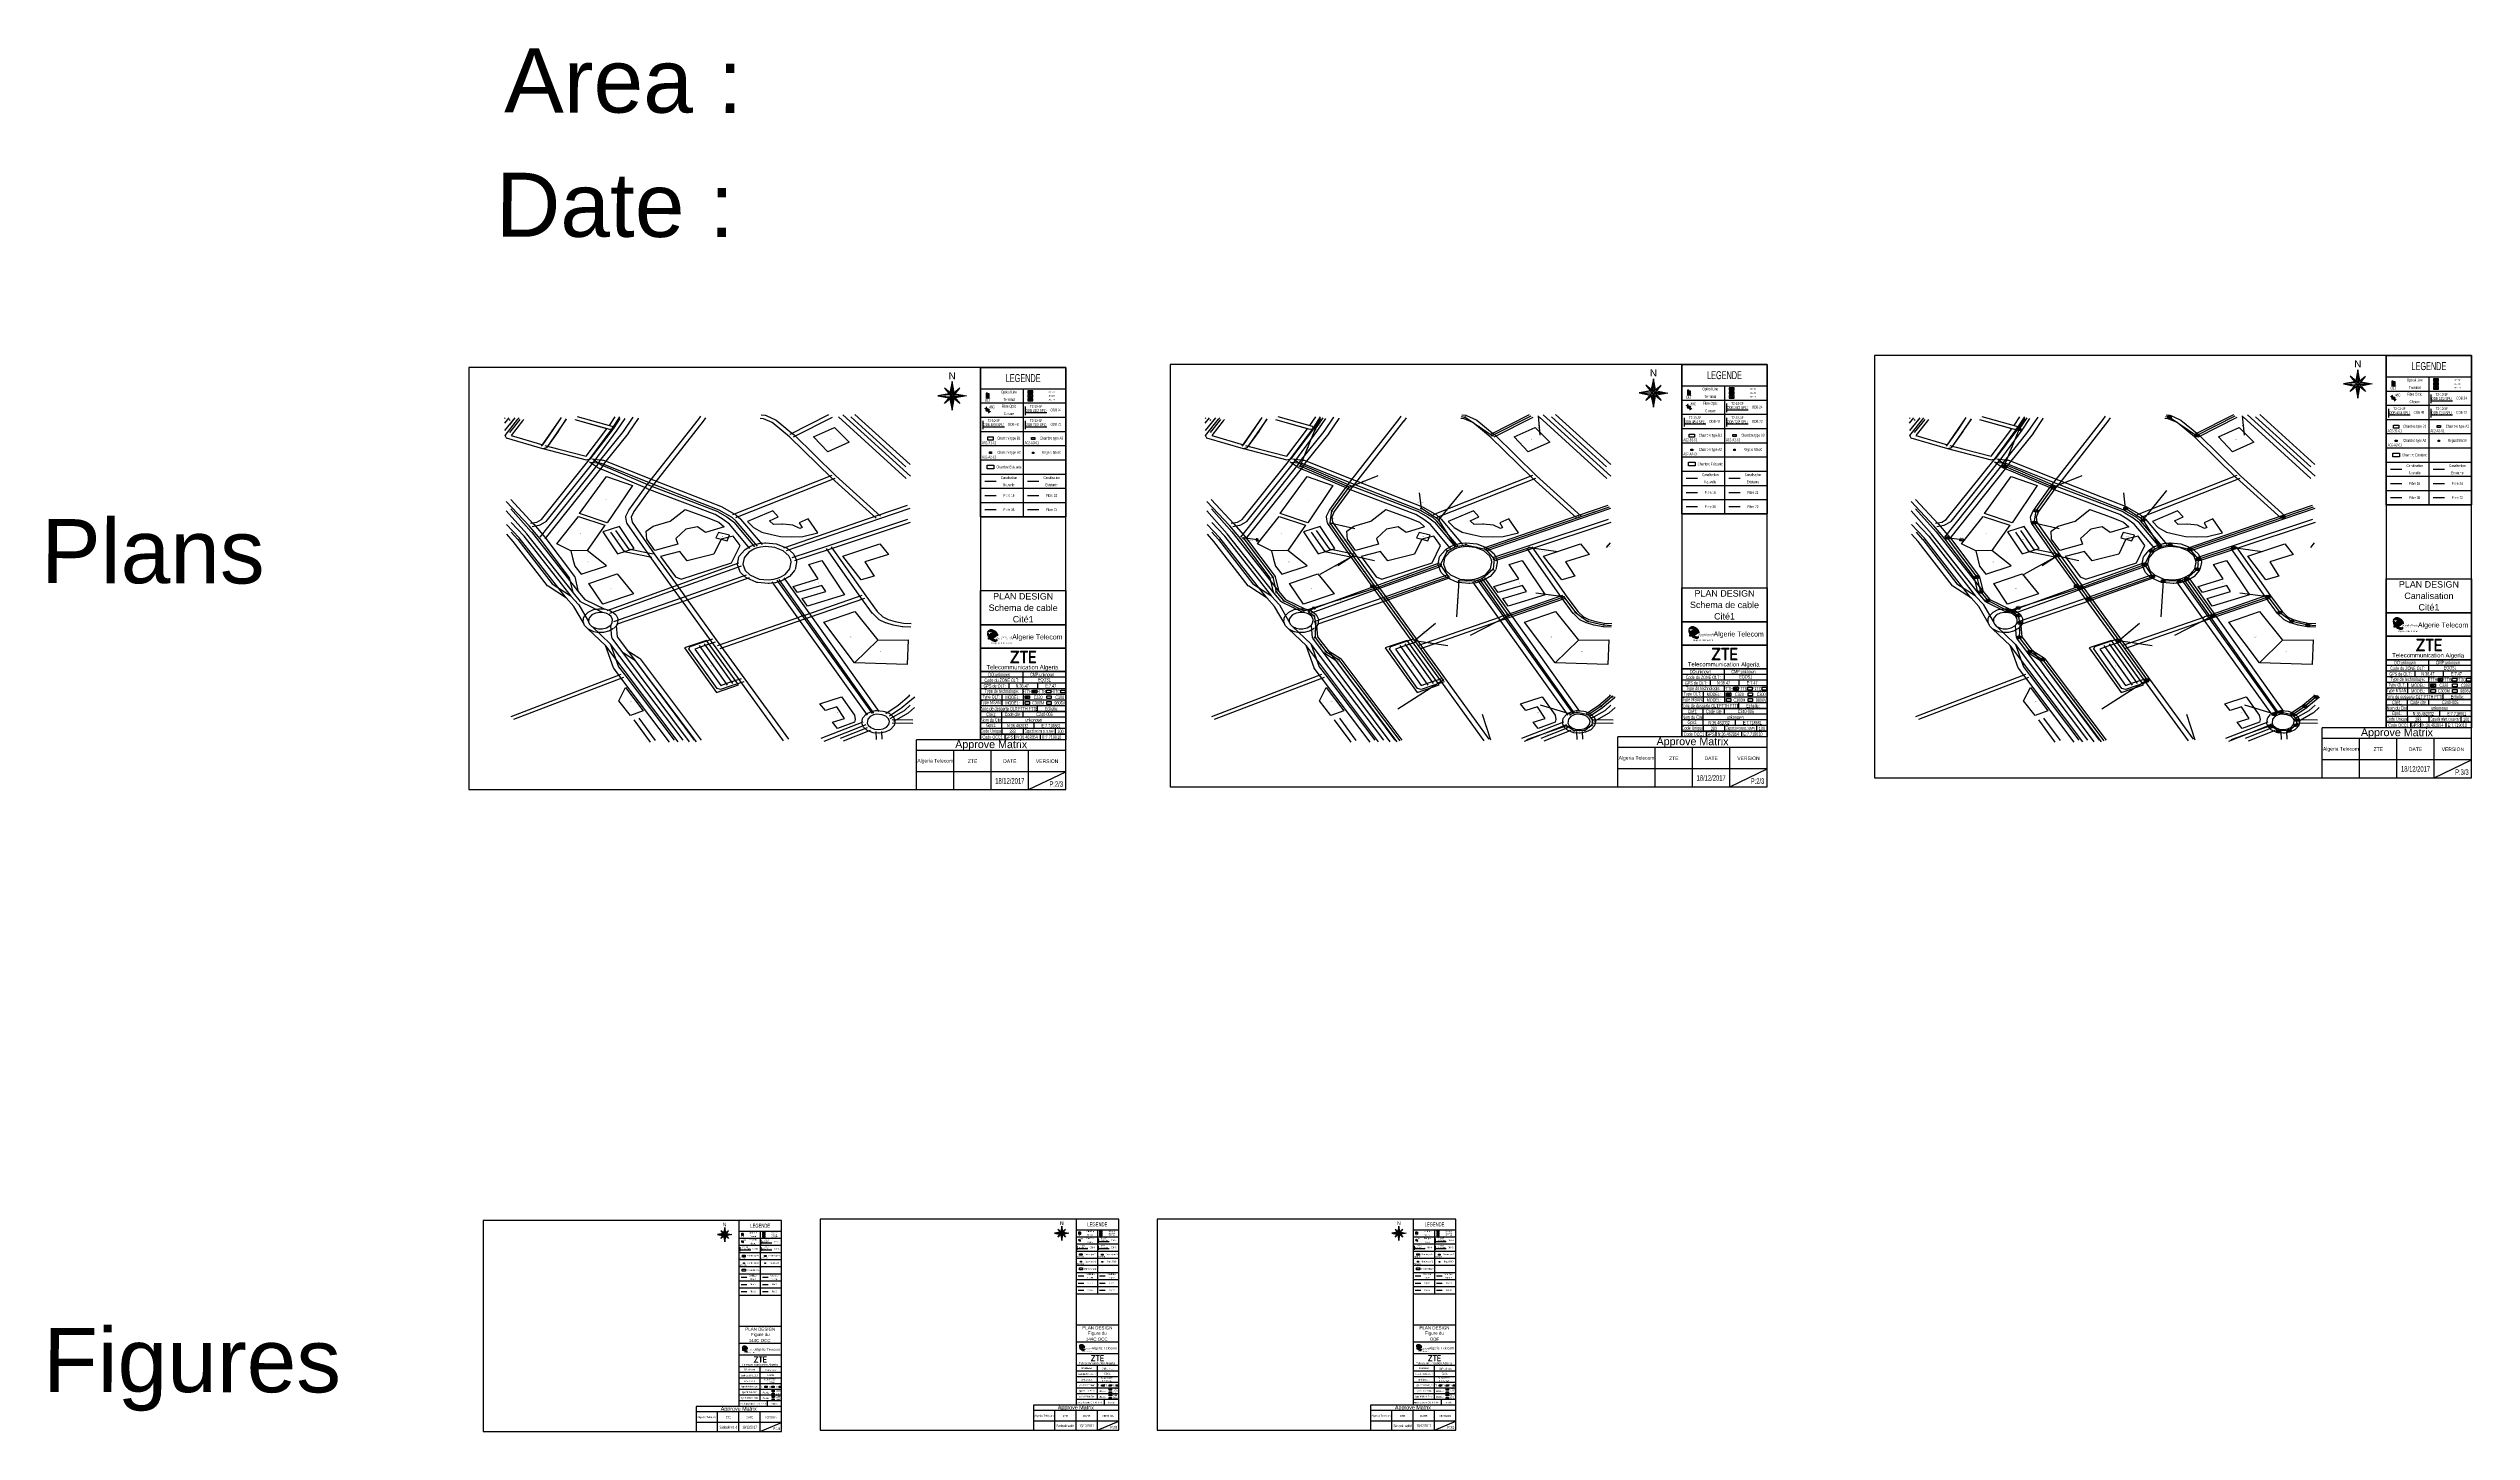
# Model space of a CAD drawing. Header units: millimetres. Extents: x -2012 to 1398, y -1200 to 746.
import ezdxf
from ezdxf.enums import TextEntityAlignment as Align

# ---------------------------------------------------------------- set-up
doc = ezdxf.new("R2010")
doc.units = ezdxf.units.MM
doc.styles.get("Standard").update_dxf_attribs({"font": 'arial.ttf'})

# ---------------------------------------------------------------- blocks, each defined once
blk = doc.blocks.new('OLT')
at = {"true_color": 0x0000ff}
blk.add_hatch(color=5, dxfattribs=at).paths.add_polyline_path([(-1.1, -1.5), (1.2, -1.5), (1.2, 1.2), (0, 1.2), (0, 1.8), (-1.1, 1.8)], flags=0)
at = {"color": 5, "true_color": 0x0000ff}
blk.add_lwpolyline([(-1.1, 1.8), (-1.1, -1.5), (1.2, -1.5), (1.2, 1.2), (0, 1.2), (0, 1.8)], close=True, dxfattribs=at)
blk = doc.blocks.new('JOINT CLOSURE')
at = {"lineweight": 25, "true_color": 0xff0000}
h = blk.add_hatch(color=1, dxfattribs=at)
h.paths.add_polyline_path([(0, 0), (-0.5, 2.6), (-2.5, 0.9)], flags=0)
h.paths.add_polyline_path([(2.5, -0.9), (0, 0), (0.5, -2.6)], flags=0)
h = blk.add_hatch(color=1, dxfattribs=at)
edge = h.paths.add_edge_path(flags=0)
edge.add_arc((0, 0), 1.01, 180, 360)
edge.add_arc((0, 0), 1.01, 0, 180)
at = {"color": 12, "lineweight": 25, "true_color": 0xcc0000}
blk.add_circle((0, 0), 1.01, dxfattribs=at)
blk = doc.blocks.new('AT LOGO')
at = {"linetype": 'Continuous', "true_color": 0x0000ff}
h = blk.add_hatch(color=5, dxfattribs=at)
h.paths.add_polyline_path([(9.5, -4), (9, -3.8), (8.5, -3.6), (7.9, -3.4), (7.4, -3.4), (7, -3.4), (6.6, -3.5), (6.2, -3.8), (5.8, -4.1), (5.4, -4.5), (5.2, -4.9), (5.3, -4.9), (5.7, -4.9), (6, -4.9), (6.5, -4.9), (7, -4.9), (7.1, -5), (7.6, -5), (7.9, -5.1), (8.4, -5.2), (8.9, -5.3), (9.5, -5.3), (9.9, -5.2), (10.2, -5.1), (10.4, -4.9), (10.5, -4.8), (10.2, -4.5)], flags=0)
h.paths.add_polyline_path([(9.4, -10.4), (9.1, -10.2), (8.7, -9.9), (8.5, -9.8), (8.2, -9.5), (8, -9.4), (7.7, -9.2), (7.6, -9), (7.4, -8.8), (7.2, -8.6), (7, -8.4), (6.7, -8.2), (6, -7.4), (5.4, -6.8), (5.3, -6.7), (5.3, -6.6), (5.4, -6.6), (5.5, -6.6), (5.6, -6.6), (5.5, -6.6), (5.5, -6.5), (5.4, -6.5), (5.4, -6.4), (5.5, -6.4), (5.5, -6.4), (5.6, -6.4), (5.8, -6.5), (5.7, -6.3), (5, -5.5), (5, -5.5), (5, -5.5), (4.9, -5.8), (4.9, -6.3), (5, -6.8), (5, -7.1), (5.2, -7.6), (5.3, -7.8), (5.6, -8.3), (6.2, -8.3), (6.2, -8.9), (5.9, -8.9), (6.2, -9.3), (6.6, -9.7), (6.7, -9.9), (7.1, -10.2), (7.7, -10.7), (8.3, -11), (8.5, -11.1), (9, -11.3), (9.6, -11.5), (10, -11.5), (10.4, -11.5), (10.7, -11.5), (11.1, -11.4), (11.3, -11.3), (11.5, -11.2), (11.6, -11), (11.7, -10.9), (11.9, -10.7), (11.7, -10.8), (11.4, -10.9), (11.2, -10.9), (10.9, -10.9), (10.7, -10.8), (10.3, -10.8), (10, -10.6), (9.7, -10.5)], flags=0)
at = {"true_color": 0x009900}
h = blk.add_hatch(color=94, dxfattribs=at)
h.paths.add_polyline_path([(12.2, -7.2), (12, -6.7), (11.8, -6.2), (11.5, -5.8), (11.3, -5.5), (11.1, -5.3), (10.9, -5.1), (10.6, -4.8), (10.4, -5.3), (10.1, -5.5), (9.8, -5.7), (9.5, -5.8), (9.1, -5.9), (8.7, -6), (8.1, -6.1), (7.4, -6.2), (7.1, -6.3), (6.8, -6.5), (6.7, -6.7), (6.7, -6.8), (6.7, -6.8), (6.7, -6.9), (6.9, -7.1), (6.9, -7.2), (6.9, -7.2), (6.9, -7.3), (6.9, -7.3), (6.9, -7.3), (6.8, -7.3), (6.7, -7.3), (5.8, -6.8), (6.6, -7.4), (7.3, -8), (8, -8.5), (8.5, -8.8), (8.9, -8.9), (9, -9), (9.3, -9), (9.5, -8.9), (9.8, -8.8), (10, -8.6), (10.2, -8.5), (10.2, -8.4), (10.7, -8.1), (11, -7.9), (11.3, -7.7), (11.5, -7.6), (11.7, -7.5), (11.9, -7.4), (12.1, -7.3), (12.1, -7.3), (12.3, -7.4)], flags=0)
h.paths.add_polyline_path([(6.2, -8.3), (5.6, -8.3), (5.6, -8.9), (6.2, -8.9)], flags=0)
h.paths.add_polyline_path([(6.2, -9.5), (5.6, -9.5), (5.6, -10.1), (6.2, -10.1)], flags=0)
at = {"linetype": 'Continuous', "true_color": 0x0000ff}
h = blk.add_hatch(color=5, dxfattribs=at)
h.paths.add_polyline_path([(12.2, -8.9), (12.2, -8.8), (12.2, -8.8), (12.2, -8.8), (12.1, -8.7), (12.1, -8.7), (12.1, -8.7), (12.1, -8.7), (12, -8.8), (12.1, -8.8), (12.1, -8.8), (12.1, -8.9), (12.1, -8.9), (12.1, -8.9), (12.1, -8.9), (12.1, -9), (12.1, -9), (12.1, -9.1), (11.8, -9.1), (11.8, -8.9), (11.8, -8.9), (11.8, -8.9), (11.7, -8.8), (11.7, -8.8), (11.7, -8.7), (11.7, -8.7), (11.6, -8.7), (11.6, -8.7), (11.6, -8.7), (11.6, -8.8), (11.6, -8.8), (11.6, -8.8), (11.6, -8.8), (11.6, -8.9), (11.6, -8.9), (11.6, -8.9), (11.7, -8.9), (11.7, -8.9), (11.7, -9), (11.7, -9), (11.7, -9), (11.7, -9.1), (11.7, -9.1), (11.7, -9.1), (11.7, -9.2), (11.7, -9.2), (11.7, -9.2), (11.7, -9.2), (11.6, -9.2), (11.6, -9.3), (11.6, -9.3), (11.5, -9.3), (11.5, -9.4), (11.5, -9.4), (11.4, -9.4), (11.4, -9.4), (11.3, -9.5), (11.2, -9.5), (11.1, -9.4), (11.1, -9.4), (11.1, -9.4), (11, -9.5), (11, -9.5), (11, -9.5), (11.1, -9.5), (11.2, -9.5), (11.3, -9.5), (11.3, -9.6), (11.4, -9.6), (11.5, -9.5), (11.5, -9.5), (11.5, -9.5), (11.6, -9.5), (11.6, -9.5), (11.6, -9.4), (11.7, -9.4), (11.7, -9.4), (11.7, -9.3), (11.7, -9.3), (11.8, -9.3), (11.8, -9.3), (11.8, -9.2), (11.8, -9.2), (12.2, -9.2)], flags=0)
h.paths.add_polyline_path([(12.4, -8.9), (12.4, -8.7), (12.4, -8.4), (12.4, -8.2), (12.4, -8.2), (12.4, -8.2), (12.3, -8.3), (12.3, -8.4), (12.3, -8.5), (12.3, -8.6), (12.3, -8.8), (12.3, -8.9), (12.3, -8.9), (12.4, -9), (12.4, -9), (12.4, -9.2), (12.4, -9.2), (12.4, -9.2), (12.4, -9.2), (12.4, -9.2), (12.4, -9.2), (12.4, -9.2), (12.4, -9.2), (12.4, -9.1), (12.4, -9.1), (12.4, -9.1), (12.4, -9)], flags=0)
h.paths.add_polyline_path([(12.1, -8.5), (12.1, -8.5), (12.1, -8.5), (12.1, -8.4), (12.1, -8.4), (12.1, -8.4), (12.1, -8.5), (12, -8.5), (12, -8.4), (12, -8.4), (12, -8.4), (12, -8.4), (11.9, -8.4), (11.9, -8.4), (11.9, -8.4), (11.9, -8.4), (12, -8.4), (12, -8.4), (12, -8.4), (12, -8.4), (12, -8.4), (12, -8.4), (12.1, -8.4), (12.1, -8.3), (12, -8.3), (12, -8.3), (12, -8.3), (12, -8.3), (11.9, -8.4), (11.9, -8.4), (11.9, -8.4), (11.9, -8.4), (11.9, -8.4), (11.9, -8.4), (11.9, -8.5), (11.9, -8.5), (11.9, -8.5), (11.9, -8.5), (11.9, -8.5), (11.9, -8.5), (11.9, -8.5), (11.9, -8.5), (11.9, -8.5), (11.9, -8.5), (11.9, -8.5), (11.9, -8.5), (12, -8.5), (12, -8.5), (12, -8.5), (12.1, -8.5)], flags=0)
h.paths.add_polyline_path([(13.1, -8.4), (13, -8.5), (13.1, -8.5), (13.2, -8.4)], flags=0)
h.paths.add_polyline_path([(13.2, -8.7), (13.2, -8.7), (13.1, -8.8), (13.2, -8.9), (13.2, -8.9), (13.2, -9), (13.2, -9), (13.2, -9.1), (13.2, -9.1), (13.2, -9.2), (13.1, -9.3), (13.1, -9.3), (13.1, -9.3), (13, -9.4), (13, -9.4), (12.9, -9.4), (12.8, -9.5), (12.7, -9.5), (12.7, -9.5), (12.6, -9.4), (12.6, -9.4), (12.6, -9.5), (12.6, -9.5), (12.6, -9.5), (12.7, -9.5), (12.8, -9.5), (12.9, -9.6), (13, -9.6), (13, -9.5), (13.1, -9.5), (13.2, -9.4), (13.2, -9.4), (13.3, -9.3), (13.3, -9.3), (13.3, -9.3), (13.3, -9.2), (13.3, -9.2), (15.7, -9.2), (15.7, -9), (15.6, -8.4), (15.6, -8.4), (15.6, -8.4), (15.7, -8.3), (15.7, -8.2), (15.6, -8.2), (15.6, -8.2), (15.5, -8.2), (15.5, -8.1), (15.5, -8.1), (15.5, -8.1), (15.5, -8.2), (15.5, -8.2), (15.5, -8.3), (15.5, -8.4), (15.5, -8.4), (15.5, -8.5), (15.6, -8.6), (15.6, -8.8), (15.6, -9.1), (15.3, -9.1), (15.2, -9), (15.2, -8.9), (15.1, -8.8), (15, -8.8), (14.9, -8.8), (14.9, -8.7), (14.8, -8.7), (14.8, -8.7), (14.7, -8.7), (14.7, -8.7), (14.7, -8.8), (14.7, -8.8), (14.6, -8.8), (14.6, -8.8), (14.6, -8.9), (14.7, -8.9), (14.8, -8.9), (14.9, -8.9), (15, -8.9), (15.1, -9.1), (13.3, -9.1), (13.3, -8.9), (13.3, -8.9), (13.3, -8.8)], flags=0)
h.paths.add_polyline_path([(15, -9.3), (14.8, -9.3), (14.8, -9.4), (14.9, -9.5)], flags=0)
h.paths.add_polyline_path([(16, -8.9), (15.9, -8.4), (15.9, -8.2), (15.9, -8.2), (15.9, -8.2), (15.8, -8.3), (15.8, -8.3), (15.8, -8.4), (15.9, -8.8), (15.9, -9), (15.9, -9.2), (15.9, -9.2), (15.9, -9.2), (15.9, -9.1), (15.9, -9.1), (16, -9)], flags=0)
h.paths.add_polyline_path([(17.4, -8.9), (17.4, -8.8), (17.4, -8.7), (17.4, -8.7), (17.4, -8.7), (17.4, -8.7), (17.3, -8.7), (17.3, -8.7), (17.3, -8.7), (17.3, -8.7), (17.3, -8.7), (17.3, -8.8), (17.3, -8.8), (17.3, -8.8), (17.3, -8.8), (17.3, -8.8), (17.3, -8.9), (17.3, -8.9), (17.4, -8.9), (17.4, -8.9), (17.4, -9), (16.6, -9), (16.6, -9), (16.5, -9), (16.4, -9), (16.4, -9), (16.4, -8.9), (16.4, -8.9), (16.4, -8.9), (16.4, -8.9), (16.4, -8.8), (16.4, -8.8), (16.4, -8.8), (16.4, -8.7), (16.4, -8.7), (16.4, -8.7), (16.4, -8.7), (16.4, -8.7), (16.3, -8.8), (16.3, -8.8), (16.3, -8.8), (16.3, -8.9), (16.3, -9), (16.3, -9), (16.4, -9.1), (16.4, -9.1), (16.4, -9.1), (16.5, -9.1), (16.5, -9.2), (16.6, -9.2), (17.4, -9.2)], flags=0)
h.paths.add_polyline_path([(16.9, -8.5), (16.7, -8.5), (16.7, -8.6), (16.8, -8.7)], flags=0)
h.paths.add_polyline_path([(17.1, -8.5), (16.9, -8.4), (16.9, -8.5), (17, -8.6)], flags=0)
h.paths.add_polyline_path([(17.7, -8.4), (17.6, -8.3), (17.6, -8.2), (17.5, -8.2), (17.5, -8.3), (17.5, -8.3), (17.5, -8.4), (17.5, -8.4), (17.5, -8.5), (17.5, -8.5), (17.6, -8.5), (17.6, -8.6), (17.6, -8.6), (17.6, -8.6), (17.7, -8.6), (17.7, -8.6), (17.7, -8.6), (17.7, -8.6), (17.7, -8.6), (17.8, -8.6), (17.8, -8.6), (17.8, -8.6), (17.8, -8.6), (17.8, -8.7), (17.8, -8.7), (17.8, -8.7), (17.8, -8.7), (17.9, -8.8), (18, -8.9), (18, -9), (17.9, -9), (17.9, -9.1), (17.8, -9.1), (17.8, -9.1), (17.7, -9.2), (17.7, -9.2), (17.7, -9.3), (17.8, -9.3), (18, -9.3), (18.1, -9.2), (18.1, -9.2), (18.1, -9.2), (18.1, -9.1), (18.1, -9), (18.1, -9), (18.1, -8.9), (18.1, -8.9), (18.1, -8.8), (18.1, -8.7), (18.2, -8.7), (18.2, -8.6), (18.2, -8.6), (18.2, -8.5), (18.2, -8.5), (18.2, -8.5), (18.3, -8.4), (18.3, -8.3), (18.2, -8.3), (18.1, -8.3), (18.1, -8.3), (18.1, -8.3), (18.1, -8.2), (18.1, -8.2), (18.1, -8.2), (18.1, -8.2), (18.1, -8.3), (18.1, -8.3), (18.1, -8.4), (18.1, -8.4), (18.1, -8.4), (18.1, -8.6), (18.1, -8.7), (18.1, -8.8), (18, -8.9), (18, -8.9), (18, -8.9), (18, -8.8), (17.9, -8.7), (17.8, -8.5)], flags=0)
h.paths.add_polyline_path([(18, -9), (18, -9), (18, -9), (18, -9), (18, -9.1), (18, -9.1), (18, -9.1), (18, -9.1), (18, -9.1), (18, -9.1), (18, -9.1), (18, -9.1), (18, -9.1), (18, -9.1), (18, -9.1), (17.9, -9.1), (17.9, -9.1), (17.9, -9.1), (17.9, -9.1), (17.9, -9.1), (17.9, -9.1), (18, -9)], flags=0)
h.paths.add_polyline_path([(18.4, -8.3), (18.4, -8.2), (18.4, -8.2), (18.4, -8.2), (18.3, -8.4), (18.3, -8.4), (18.4, -8.4), (18.4, -8.5), (18.4, -8.5), (18.4, -8.7), (18.4, -8.9), (18.4, -9), (18.4, -9.1), (18.4, -9.1), (18.5, -9.1), (18.5, -9.1), (18.5, -9.1), (18.5, -9.2), (18.5, -9.2), (20.3, -9.2), (20.3, -9.2), (20.3, -9.1), (20.3, -9.1), (20.3, -9.1), (20.4, -9.1), (20.4, -9.2), (20.4, -9.2), (21.8, -9.2), (21.8, -8.9), (21.8, -8.8), (21.8, -8.8), (21.8, -8.7), (21.8, -8.7), (21.8, -8.7), (21.8, -8.7), (21.7, -8.7), (21.7, -8.8), (21.7, -8.8), (21.7, -8.8), (21.7, -8.8), (21.7, -8.9), (21.8, -8.9), (21.8, -8.9), (21.8, -8.9), (21.8, -9), (21.8, -9), (21.8, -9.1), (21.4, -9.1), (21.4, -8.9), (21.4, -8.9), (21.4, -8.9), (21.4, -8.8), (21.4, -8.8), (21.4, -8.8), (21.3, -8.8), (21.3, -8.8), (21.2, -8.8), (21.1, -8.8), (21, -8.8), (21, -8.8), (20.9, -8.9), (20.9, -8.9), (20.8, -9), (20.7, -9), (20.6, -9), (20.6, -9), (20.6, -9), (20.5, -9), (20.5, -9), (20.4, -9), (20.4, -9), (20.4, -9), (20.4, -9), (20.4, -8.9), (20.4, -8.9), (20.4, -8.9), (20.4, -8.9), (20.3, -8.9), (20.3, -8.8), (20.3, -8.8), (20.3, -8.8), (20.3, -8.8), (20.3, -8.8), (20.3, -8.9), (20.3, -8.9), (20.3, -8.9), (20.3, -9), (20.3, -9), (20.3, -9), (20.3, -9), (20.3, -9), (20.2, -9.1), (18.5, -9.1), (18.5, -9), (18.5, -9), (18.5, -8.8), (18.5, -8.7), (18.5, -8.5)], flags=0)
h.paths.add_polyline_path([(20.8, -9), (20.8, -9), (20.9, -9), (21, -9), (21, -8.9), (21, -8.9), (21.1, -8.9), (21.1, -8.9), (21.1, -8.9), (21.2, -8.9), (21.2, -8.9), (21.2, -8.9), (21.3, -8.9), (21.3, -8.9), (21.3, -8.9), (21.3, -8.9), (21.3, -8.9), (21.3, -9), (21.3, -9), (21.3, -9), (21.3, -9), (21.3, -9), (21.3, -9), (21.3, -9), (21.2, -9), (21.2, -9), (20.8, -9)], flags=0)
h.paths.add_polyline_path([(22.1, -8.4), (22, -8.2), (22, -8.2), (22, -8.2), (22, -8.3), (22, -8.3), (22, -8.4), (22, -8.8), (22, -9), (22, -9.2), (22, -9.2), (22, -9.2), (22.1, -9.1), (22.1, -9.1), (22.1, -9), (22.1, -8.9)], flags=0)
h.paths.add_polyline_path([(21.8, -8.4), (21.7, -8.3), (21.6, -8.4), (21.8, -8.5)], flags=0)
h.paths.add_polyline_path([(21.7, -8.5), (21.5, -8.4), (21.5, -8.5), (21.6, -8.6)], flags=0)
h.paths.add_polyline_path([(22.1, -9.3), (22.1, -9.3), (22, -9.3), (22, -9.3), (22, -9.3), (22, -9.3), (21.9, -9.4), (21.9, -9.4), (21.9, -9.5), (21.9, -9.5), (21.9, -9.5), (21.9, -9.5), (21.9, -9.5), (22, -9.5), (22, -9.5), (21.9, -9.5), (21.9, -9.5), (21.9, -9.5), (21.9, -9.5), (21.9, -9.5), (21.9, -9.5), (21.9, -9.6), (21.9, -9.6), (21.9, -9.6), (22, -9.5), (22, -9.5), (22.1, -9.5), (22.1, -9.5), (22.1, -9.5), (22.1, -9.5), (22.1, -9.5), (22.1, -9.5), (22.1, -9.5), (22.1, -9.5), (22, -9.5), (22, -9.5), (22, -9.5), (22, -9.4), (22, -9.4), (21.9, -9.4), (21.9, -9.4), (22, -9.4), (22, -9.4), (22, -9.4), (22, -9.4), (22, -9.4), (22, -9.4), (22, -9.4), (22, -9.4), (22, -9.4), (22.1, -9.4), (22.1, -9.4), (22.1, -9.4), (22.1, -9.4)], flags=0)
at = {"color": 5, "linetype": 'ByBlock', "true_color": 0x0000ff}
for p, q in [((5, -5.5), (4.9, -5.8)), ((4.9, -5.8), (4.9, -6.3)), ((4.9, -6.3), (5, -6.8)), ((5, -6.8), (5, -7.1)), ((5, -7.1), (5.2, -7.6)), ((5.2, -7.6), (5.3, -7.8)), ((5.3, -7.8), (5.6, -8.3))]:
    blk.add_line(p, q, dxfattribs=at)
at = {"color": 5, "linetype": 'Continuous', "true_color": 0x0000ff}
for p, q in [((5.7, -6.3), (5, -5.5)), ((5, -5.5), (5, -5.5)), ((5, -5.5), (5, -5.5)), ((5.3, -6.7), (5.3, -6.6)), ((5.3, -6.6), (5.3, -6.6)), ((5.3, -6.6), (5.4, -6.6)), ((5.4, -6.8), (5.3, -6.7)), ((5.4, -6.5), (5.4, -6.4)), ((5.4, -6.4), (5.4, -6.4)), ((5.4, -6.4), (5.5, -6.4)), ((5.5, -6.5), (5.4, -6.5)), ((5.4, -6.6), (5.5, -6.6)), ((6, -7.4), (5.4, -6.8)), ((5.5, -6.4), (5.5, -6.4)), ((5.5, -6.4), (5.6, -6.4)), ((5.5, -6.6), (5.5, -6.5)), ((5.5, -6.6), (5.6, -6.6)), ((5.6, -6.6), (5.5, -6.6)), ((5.6, -6.4), (5.8, -6.5)), ((5.8, -6.5), (5.7, -6.3)), ((5.9, -8.9), (6.2, -9.3)), ((6.7, -8.2), (6, -7.4)), ((6.2, -9.3), (6.6, -9.7)), ((6.6, -9.7), (6.7, -9.9)), ((7, -8.4), (6.7, -8.2)), ((6.7, -9.9), (7.1, -10.2)), ((7.2, -8.6), (7, -8.4)), ((7.1, -10.2), (7.7, -10.7)), ((7.4, -8.8), (7.2, -8.6)), ((7.6, -9), (7.4, -8.8)), ((7.7, -9.2), (7.6, -9)), ((8, -9.4), (7.7, -9.2)), ((7.7, -10.7), (8.3, -11)), ((8.2, -9.5), (8, -9.4)), ((8.5, -9.8), (8.2, -9.5)), ((8.3, -11), (8.5, -11.1)), ((8.7, -9.9), (8.5, -9.8)), ((8.5, -11.1), (9, -11.3)), ((9.1, -10.2), (8.7, -9.9)), ((9, -11.3), (9.6, -11.5)), ((9.4, -10.4), (9.1, -10.2)), ((9.7, -10.5), (9.4, -10.4)), ((9.6, -11.5), (10, -11.5)), ((10, -10.6), (9.7, -10.5)), ((10.3, -10.8), (10, -10.6)), ((10, -11.5), (10.4, -11.5)), ((10.7, -10.8), (10.3, -10.8)), ((10.4, -11.5), (10.7, -11.5)), ((10.9, -10.9), (10.7, -10.8)), ((10.7, -11.5), (11.1, -11.4)), ((11.2, -10.9), (10.9, -10.9)), ((11.1, -11.4), (11.3, -11.3)), ((11.4, -10.9), (11.2, -10.9)), ((11.3, -11.3), (11.5, -11.2)), ((11.7, -10.8), (11.4, -10.9)), ((11.5, -11.2), (11.6, -11)), ((11.6, -11), (11.7, -10.9)), ((11.7, -10.9), (11.9, -10.7)), ((11.9, -10.7), (11.7, -10.8))]:
    blk.add_line(p, q, dxfattribs=at)
at = {"color": 5, "true_color": 0x0000ff}
for p, q in [((5.2, -4.9), (5.4, -4.5)), ((5.3, -4.9), (5.2, -4.9)), ((5.7, -4.9), (5.3, -4.9)), ((5.4, -4.5), (5.8, -4.1)), ((6, -4.9), (5.7, -4.9)), ((5.8, -4.1), (6.2, -3.8)), ((6.5, -4.9), (6, -4.9)), ((6.2, -3.8), (6.6, -3.5)), ((7, -4.9), (6.5, -4.9)), ((6.6, -3.5), (7, -3.4)), ((7, -3.4), (7.4, -3.4)), ((7.1, -5), (7, -4.9)), ((7.6, -5), (7.1, -5)), ((7.4, -3.4), (7.9, -3.4)), ((7.9, -5.1), (7.6, -5)), ((7.9, -3.4), (8.5, -3.6)), ((8.4, -5.2), (7.9, -5.1)), ((8.9, -5.3), (8.4, -5.2)), ((8.5, -3.6), (9, -3.8)), ((9.5, -5.3), (8.9, -5.3)), ((9, -3.8), (9.5, -4)), ((9.5, -4), (10.2, -4.5)), ((9.9, -5.2), (9.5, -5.3)), ((10.2, -5.1), (9.9, -5.2)), ((10.2, -4.5), (10.5, -4.8)), ((10.4, -4.9), (10.2, -5.1)), ((10.5, -4.8), (10.4, -4.9))]:
    blk.add_line(p, q, dxfattribs=at)
at = {"color": 92, "lineweight": -3, "true_color": 0x00cc00}
for p, q in [((5.6, -8.3), (6.2, -8.3)), ((5.6, -8.9), (5.6, -8.3)), ((6.2, -8.9), (5.6, -8.9)), ((5.6, -9.5), (6.2, -9.5)), ((5.6, -10.1), (5.6, -9.5)), ((6.2, -10.1), (5.6, -10.1)), ((6.7, -7.3), (5.8, -6.8)), ((5.8, -6.8), (6.6, -7.4)), ((6.2, -8.3), (6.2, -8.9)), ((6.2, -9.5), (6.2, -10.1)), ((6.6, -7.4), (7.3, -8)), ((6.8, -6.5), (6.7, -6.7)), ((6.7, -6.7), (6.7, -6.8)), ((6.7, -6.8), (6.7, -6.8)), ((6.7, -6.8), (6.7, -6.9)), ((6.7, -6.9), (6.9, -7.1)), ((6.8, -7.3), (6.7, -7.3)), ((7.1, -6.3), (6.8, -6.5)), ((6.9, -7.3), (6.8, -7.3)), ((6.9, -7.1), (6.9, -7.2)), ((6.9, -7.2), (6.9, -7.2)), ((6.9, -7.2), (6.9, -7.3)), ((6.9, -7.3), (6.9, -7.3)), ((6.9, -7.3), (6.9, -7.3)), ((7.4, -6.2), (7.1, -6.3)), ((7.3, -8), (8, -8.5)), ((8.1, -6.1), (7.4, -6.2)), ((8, -8.5), (8.5, -8.8)), ((8.7, -6), (8.1, -6.1)), ((8.5, -8.8), (8.9, -8.9)), ((9.1, -5.9), (8.7, -6)), ((8.9, -8.9), (9, -9)), ((9, -9), (9.3, -9)), ((9.5, -5.8), (9.1, -5.9)), ((9.3, -9), (9.5, -8.9)), ((9.8, -5.7), (9.5, -5.8)), ((9.5, -8.9), (9.8, -8.8)), ((10.1, -5.5), (9.8, -5.7)), ((9.8, -8.8), (10, -8.6)), ((10, -8.6), (10.2, -8.5)), ((10.4, -5.3), (10.1, -5.5)), ((10.2, -8.4), (10.7, -8.1)), ((10.2, -8.5), (10.2, -8.4)), ((10.6, -4.8), (10.4, -5.3)), ((10.9, -5.1), (10.6, -4.8)), ((10.6, -4.8), (10.6, -4.8)), ((10.7, -8.1), (11, -7.9)), ((11.1, -5.3), (10.9, -5.1)), ((11, -7.9), (11.3, -7.7)), ((11.3, -5.5), (11.1, -5.3)), ((11.5, -5.8), (11.3, -5.5)), ((11.3, -7.7), (11.5, -7.6)), ((11.8, -6.2), (11.5, -5.8)), ((11.5, -7.6), (11.7, -7.5)), ((11.7, -7.5), (11.9, -7.4)), ((12, -6.7), (11.8, -6.2)), ((11.9, -7.4), (12.1, -7.3)), ((12.2, -7.2), (12, -6.7)), ((12.1, -7.3), (12.1, -7.3)), ((12.1, -7.3), (12.3, -7.4)), ((12.3, -7.4), (12.2, -7.2))]:
    blk.add_line(p, q, dxfattribs=at)
at = {"color": 5, "linetype": 'Continuous', "true_color": 0x0000ff}
blk.add_text('Toujours plus proche', height=1.112, dxfattribs=at).set_placement((7.5, -13.4))
at = {"color": 94, "true_color": 0x009900, "width": 1.8}
blk.add_text('ALGERIE TELECOM', height=0.487, dxfattribs=at).set_placement((10.7, -10.3))
at = {"ltscale": 0.2}
blk.add_text('Algerie Telecom', height=3.5, rotation=359.884, dxfattribs=at).set_placement((22.3, -10.3))
blk = doc.blocks.new('ZTE LOGO')
at = {"true_color": 0x0066cc}
h = blk.add_hatch(color=152, dxfattribs=at)
edge = h.paths.add_edge_path(flags=0)
edge.add_arc((26.6, -2.4), 0.624, 340.3713, 439.47)
edge.add_line((26.7, -1.7), (21.7, -1.7))
edge.add_arc((21.7, -2.1), 0.403, 90, 124.8026)
edge.add_arc((21.9, -2.4), 0.713, 124.8026, 246.0414)
edge.add_line((21.6, -3.1), (24.7, -3.1))
edge.add_arc((24.8, -3.3), 0.263, -37.668, 95.2063, ccw=False)
edge.add_line((25, -3.5), (20.9, -9.9))
edge.add_arc((21, -10), 0.168, 147.5696, 166.7577)
edge.add_arc((21.4, -10.1), 0.585, 166.7577, 246.7557)
edge.add_arc((21.3, -10.5), 0.168, 246.7557, 270)
edge.add_line((21.3, -10.6), (26.7, -10.6))
edge.add_arc((26.7, -10.5), 0.168, 270, 301.3266)
edge.add_arc((26.5, -10), 0.733, 301.3266, 420.2615)
edge.add_arc((26.7, -9.5), 0.168, 60.2615, 90)
edge.add_line((26.7, -9.3), (23.3, -9.3))
edge.add_arc((23.3, -9.1), 0.234, 136.9789, 270.9901, ccw=False)
edge.add_line((23.1, -8.9), (27.2, -2.6))
edge = h.paths.add_edge_path(flags=0)
edge.add_arc((31.6, -3.3), 0.282, 89.0465, 172.1994, ccw=False)
edge.add_line((31.6, -3.1), (33.1, -3.1))
edge.add_arc((32.8, -2.4), 0.697, 290.3968, 430.0648)
edge.add_line((33.1, -1.7), (28, -1.7))
edge.add_arc((28.3, -2.4), 0.697, 109.8891, 249.5896)
edge.add_line((28, -3.1), (29.5, -3.1))
edge.add_arc((29.5, -3.3), 0.282, -6.4671, 92.287, ccw=False)
edge.add_line((29.8, -3.4), (29.8, -10.1))
edge.add_arc((30, -10.1), 0.168, 180, 202.0682)
edge.add_arc((30.6, -9.9), 0.786, 202.0682, 268.4705)
edge.add_line((30.5, -10.6), (30.6, -10.6))
edge.add_arc((30.6, -9.9), 0.786, 271.5295, 336.5638)
edge.add_arc((31.1, -10.1), 0.168, 336.5638, 360)
edge.add_line((31.3, -10.1), (31.3, -3.3))
edge = h.paths.add_edge_path(flags=0)
edge.add_line((35.3, -5.2), (35.3, -3.4))
edge.add_arc((35.6, -3.4), 0.336, 90, 180, ccw=False)
edge.add_line((35.6, -3.1), (38.6, -3.1))
edge.add_arc((38.5, -2.4), 0.676, 284.7167, 436.0783)
edge.add_line((38.6, -1.7), (34.4, -1.7))
edge.add_arc((34.5, -2.2), 0.498, 97.4126, 173.1021)
edge.add_line((34, -2.2), (34, -10.2))
edge.add_arc((34.5, -10.1), 0.52, 189.4263, 262.2716)
edge.add_line((34.4, -10.6), (38.6, -10.6))
edge.add_arc((38.5, -10), 0.676, 284.7167, 436.0783)
edge.add_line((38.6, -9.3), (35.6, -9.3))
edge.add_arc((35.6, -9), 0.336, 180, 270, ccw=False)
edge.add_line((35.3, -9), (35.3, -7.2))
edge.add_arc((35.7, -7.2), 0.403, 90, 180, ccw=False)
edge.add_line((35.7, -6.8), (38.3, -6.8))
edge.add_arc((38.1, -6.2), 0.663, 291.6587, 429.5493)
edge.add_line((38.3, -5.6), (35.7, -5.6))
edge.add_arc((35.7, -5.2), 0.403, 180, 270, ccw=False)
at = {"ltscale": 0.2}
blk.add_text('Telecommunication Algeria ', height=3, rotation=359.884, dxfattribs=at).set_placement((30, -14.9), align=Align.CENTER)
blk = doc.blocks.new('Closure')
at = {"lineweight": 25, "true_color": 0xff0000}
h = blk.add_hatch(color=1, dxfattribs=at)
h.paths.add_polyline_path([(0, 0), (-0.3, 1.8), (-1.7, 0.6)], flags=0)
h.paths.add_polyline_path([(1.7, -0.6), (0, 0), (0.3, -1.7)], flags=0)
h = blk.add_hatch(color=1, dxfattribs=at)
edge = h.paths.add_edge_path(flags=0)
edge.add_arc((0, 0), 0.685, 180, 360)
edge.add_arc((0, 0), 0.685, 0, 180)
at = {"color": 12, "lineweight": 25, "true_color": 0xcc0000}
for radius in [0.685, 0.648]:
    blk.add_circle((0, 0), radius, dxfattribs=at)
blk = doc.blocks.new('main_block')
for p, q in [((-700, 297), (-700, -227)), ((-700, 267), (-580, 267)), ((-700, 247), (-580, 247)), ((-640, 267), (-640, 147)), ((-700, 227), (-580, 227)), ((-700, 207), (-580, 207)), ((-700, 187), (-580, 187)), ((-700, 167), (-580, 167)), ((-700, 147), (-580, 147)), ((-640, 147), (-640, 127)), ((-700, 127), (-580, 127)), ((-700, 107), (-580, 107)), ((-640, 127), (-640, 87)), ((-700, 87), (-580, 87)), ((-700, 87), (-580, 87)), ((-640, -147), (-640, -131)), ((-580, -139), (-700, -139)), ((-580, -147), (-700, -147)), ((-580, -155), (-700, -155)), ((-580, -163), (-700, -163)), ((-670, -163), (-670, -179)), ((-660, -147), (-660, -155)), ((-640, -163), (-640, -155)), ((-640, -163), (-640, -179)), ((-620, -147), (-620, -155)), ((-580, -171), (-700, -171)), ((-580, -179), (-700, -179)), ((-580, -195), (-700, -195)), ((-580, -203), (-700, -203)), ((-670, -211), (-670, -187)), ((-640, -195), (-640, -187)), ((-625, -203), (-625, -211)), ((-620, -187), (-620, -179)), ((-580, -227), (-790, -227)), ((-790, -297), (-790, -227)), ((-580, -211), (-700, -211)), ((-670, -211), (-670, -219)), ((-666, -219), (-666, -227)), ((-652, -219), (-652, -227)), ((-640, -211), (-640, -219)), ((-616, -219), (-616, -227)), ((-595, -211), (-595, -219)), ((-580, -242), (-790, -242)), ((-580, -272), (-790, -272)), ((-737.5, -297), (-737.5, -242)), ((-685, -297), (-685, -242)), ((-632.5, -297), (-632.5, -242)), ((-632.5, -297), (-580, -272))]:
    blk.add_line(p, q)
at = {"color": 1, "ltscale": 3, "true_color": 0xff0000}
for p, q in [((-637.1, -165.1), (-630.9, -169)), ((-630.9, -165.1), (-637.1, -169)), ((-627.1, -157.1), (-620.9, -161)), ((-620.9, -157.1), (-627.1, -161))]:
    blk.add_line(p, q, dxfattribs=at)
for points in [[(-1420, -297), (-580, -297), (-580, 297), (-1420, 297)], [(-580, 87), (-700, 87), (-700, 297), (-580, 297)], [(-580, -65), (-700, -65), (-700, -17), (-580, -17)], [(-700, -65), (-580, -65), (-580, -98), (-700, -98)], [(-700, -98), (-580, -98), (-580, -131), (-700, -131)], [(-580, -187), (-700, -187), (-700, -131), (-580, -131)], [(-637.1, -165.1), (-630.9, -165.1), (-630.9, -169), (-637.1, -169)], [(-627.1, -157.1), (-620.9, -157.1), (-620.9, -161), (-627.1, -161)], [(-607.1, -157.1), (-600.9, -157.1), (-600.9, -161), (-607.1, -161)], [(-606.6, -165.1), (-600.4, -165.1), (-600.4, -169), (-606.6, -169)], [(-587.1, -157.1), (-580.9, -157.1), (-580.9, -161), (-587.1, -161)], [(-700, -187), (-580, -187), (-580, -219), (-700, -219)], [(-637.1, -173.1), (-630.9, -173.1), (-630.9, -177), (-637.1, -177)], [(-606.6, -173.1), (-600.4, -173.1), (-600.4, -177), (-606.6, -177)], [(-700, -219), (-580, -219), (-580, -227), (-700, -227)]]:
    blk.add_lwpolyline(points, close=True)
at = {"flags": 128}
for points in [[(-737, 261.4), (-740, 277.1), (-743, 261.4)], [(-738.8, 260.6), (-740, 277.1), (-741.2, 260.6)], [(-744.4, 260), (-760.1, 257), (-744.4, 254)], [(-743, 258.3), (-760.1, 257), (-743, 255.7)], [(-738.9, 258), (-750.7, 267.7), (-741, 255.9)], [(-738.9, 255.9), (-750.7, 246.3), (-741.1, 258.1)], [(-743, 252.6), (-740, 236.9), (-737, 252.6)], [(-740, 260.8), (-741.9, 260.5)], [(-741.9, 253.5), (-740, 253.2)], [(-741.3, 253.4), (-740, 236.9), (-738.8, 253.4)], [(-738.9, 255.9), (-729.3, 267.6), (-741.1, 258.1)], [(-738.9, 258), (-729.3, 246.3), (-741, 255.9)], [(-740, 260.8), (-738.1, 260.5)], [(-738.2, 253.5), (-740, 253.2)], [(-737, 258.3), (-719.9, 257), (-737, 255.7)], [(-735.6, 260), (-719.9, 257), (-735.6, 254)]]:
    blk.add_lwpolyline(points, dxfattribs=at)
blk.add_circle((-740, 257), 1.52)
at = {"layer": '0-ZTE-16 CABLE'}
blk.add_line((-694, 117), (-678, 117), dxfattribs=at)
at = {"layer": '0-ZTE-24 CABLE'}
blk.add_line((-634, 117), (-618, 117), dxfattribs=at)
at = {"layer": '0-ZTE-36 CABLE'}
blk.add_line((-694, 97), (-678, 97), dxfattribs=at)
at = {"layer": '0-ZTE-72 CABLE'}
blk.add_line((-634, 97), (-618, 97), dxfattribs=at)
at = {"layer": '0-ZTE-Duct existing'}
blk.add_line((-634, 137), (-618, 137), dxfattribs=at)
at = {"layer": '0-ZTE-Duct new'}
blk.add_line((-694, 137), (-678, 137), dxfattribs=at)
at = {"layer": '0-ZTE-HH new'}
blk.add_lwpolyline([(-627, 178), (-625, 178), (-625, 176), (-627, 176)], close=True, dxfattribs=at)
at = {"layer": '0-ZTE-MH existing', "ltscale": 3}
blk.add_lwpolyline([(-690.6, 159.7), (-681.4, 159.7), (-681.4, 154.3), (-690.6, 154.3)], close=True, dxfattribs=at)
at = {"layer": '0-ZTE-MH new'}
for points in [[(-689.7, 199.2), (-682.3, 199.2), (-682.3, 194.8), (-689.7, 194.8)], [(-628.4, 198.3), (-623.6, 198.3), (-623.6, 195.7), (-628.4, 195.7)]]:
    blk.add_lwpolyline(points, close=True, dxfattribs=at)
blk.add_lwpolyline([(-687.6, 178.1), (-684.4, 178.1), (-684.4, 175.9), (-687.6, 175.9), (-687.6, 178.1)], dxfattribs=at)
at = {"layer": '0-ZTE-OCC', "color": 1, "lineweight": 30, "true_color": 0xff0000}
for p, q in [((-633.5, 264.2), (-626.5, 260.8)), ((-633.5, 260.8), (-626.5, 264.2))]:
    blk.add_line(p, q, dxfattribs=at)
at = {"layer": '0-ZTE-OCC', "color": 3, "lineweight": 30, "true_color": 0x00ff00}
for p, q in [((-633.5, 258.8), (-626.5, 255.2)), ((-633.5, 255.2), (-626.5, 258.8))]:
    blk.add_line(p, q, dxfattribs=at)
at = {"layer": '0-ZTE-OCC', "color": 6, "lineweight": 30, "true_color": 0xff00ff}
for p, q in [((-633.5, 253.2), (-626.5, 249.8)), ((-633.5, 249.8), (-626.5, 253.2))]:
    blk.add_line(p, q, dxfattribs=at)
at = {"layer": '0-ZTE-OCC', "color": 1, "lineweight": 30, "true_color": 0xff0000}
blk.add_lwpolyline([(-626.5, 264.2), (-633.5, 264.2), (-633.5, 260.8), (-626.5, 260.8)], close=True, dxfattribs=at)
at = {"layer": '0-ZTE-OCC', "color": 3, "lineweight": 30, "true_color": 0x00ff00}
blk.add_lwpolyline([(-626.5, 258.8), (-633.5, 258.8), (-633.5, 255.2), (-626.5, 255.2)], close=True, dxfattribs=at)
at = {"layer": '0-ZTE-OCC', "color": 6, "lineweight": 30, "true_color": 0xff00ff}
blk.add_lwpolyline([(-626.5, 253.2), (-633.5, 253.2), (-633.5, 249.8), (-626.5, 249.8)], close=True, dxfattribs=at)
at = {"layer": '0-ZTE-ODB'}
for p, q in [((-636.9, 230), (-636.9, 242)), ((-696.5, 210), (-696.5, 222)), ((-666.5, 213), (-696.5, 213)), ((-606.9, 233), (-636.9, 233)), ((-636.9, 210), (-636.9, 222)), ((-606.9, 213), (-636.9, 213))]:
    blk.add_line(p, q, dxfattribs=at)
at = {"xscale": 2, "yscale": 2, "zscale": 2}
for name, p in [('OLT', (-690.1, 257.3)), ('ZTE LOGO', (-700, -98)), ('AT LOGO', (-700, -65))]:
    blk.add_blockref(name, p, dxfattribs=at)
at = {"layer": '0-ZTE-Joint closure', "xscale": 2, "yscale": 2, "zscale": 2}
blk.add_blockref('JOINT CLOSURE', (-690, 237), dxfattribs=at)
for s, height, rotation, p in [('N', 10, 359.9985, (-740, 285.2)), ('Approve Matrix', 10.781, 359.884, (-685, -234.5)), ('Algeria Telecom', 5, 359.884, (-763.8, -257)), ('ZTE', 5, 359.884, (-711.3, -257)), ('DATE', 5, 359.884, (-658.8, -257)), ('VERSION', 5, 359.884, (-606.3, -257))]:
    blk.add_text(s, height=height, rotation=rotation).set_placement(p, align=Align.MIDDLE)
at = {"width": 0.6}
for s, height, p in [('LEGENDE', 11.18, (-640, 282)), ('OLT', 4, (-690, 251, 0)), ('Optical Line', 4, (-660, 262)), ('Fibre Optic', 4, (-660, 242)), ('Terminal', 4, (-660, 252)), ('ODB 24', 4, (-594, 237)), ('Closure', 4, (-660, 232)), ('ODB 48', 4, (-654, 217)), ('ODB 72', 4, (-594, 217)), ('Chambre type B1', 4, (-660, 197)), ('Chambre type A2', 4, (-660, 177)), ('Chambre type A3', 4, (-600, 197)), ('Regard 50x50', 4, (-600, 177)), ('Chambre Existante', 4, (-660, 157)), ('Canalisation', 4, (-660, 142)), ('Canalisation', 4, (-600, 142)), ('Nouvelle', 4, (-660, 132)), ('Fibre 16', 4, (-660, 117)), ('Existante', 4, (-600, 132)), ('Fibre 24', 4, (-600, 117)), ('Fibre 36', 4, (-660, 97)), ('Fibre 72', 4, (-600, 97)), ('18/12/2017', 7.82, (-658.8, -284.5))]:
    blk.add_text(s, height=height, dxfattribs=at).set_placement(p, align=Align.MIDDLE)
at = {"ltscale": 0.2}
for s, p in [('PLAN DESIGN', (-640, -25)), ('Schema de cable', (-640, -41)), ('Cité1', (-640, -57))]:
    blk.add_text(s, height=9, rotation=359.884, dxfattribs=at).set_placement(p, align=Align.MIDDLE)
for s, height, width, p in [('DO:unknown', 5, 0.6, (-673.7, -135)), ('CMP:unknown', 5, 0.6, (-613.3, -135)), ('Type OLT:', 5, 0.6, (-685, -167)), ('GPS de OLT:', 5, 0.6, (-680, -151)), ('Code du ZONE OLT:', 5, 0.6, (-670, -143)), ('Type de technologie:', 5, 0.6, (-670, -159)), ('MODEL:', 5, 0.6, (-655, -167)), ('N:36.47', 5, 0.6, (-641.3, -151)), ('FTTH:', 5, 0.6, (-634, -159)), ('C320', 5, 0.6, (-619, -167)), ('FTTB:', 5, 0.6, (-614, -159)), ('E:7.47', 5, 0.6, (-601.1, -151)), ('FTTC:', 5, 0.6, (-594, -159)), ('C300', 5, 0.6, (-588.5, -167)), ('Type MSAN:', 5, 0.6, (-685, -175)), ('Nom du Cite', 5, 0.6, (-685, -199)), ('Zone de desserte OLT:FTTH FTTB', 5, 0.6, (-660, -183)), ('Gps1:', 5, 0.6, (-685, -207)), ('Cité1:', 5, 0.6, (-685, -191)), ('Code cite', 5, 0.6, (-655, -191)), ('MODEL:', 5, 0.6, (-655, -175)), ('N:36.462032', 5, 0.6, (-647.7, -207)), ('C300M', 5, 0.6, (-619, -175)), ('E:7.718661', 5, 0.6, (-600.8, -207)), ('Echelle:', 5, 0.6, (-600, -183)), ('9806V', 5, 0.6, (-588.5, -175)), ('Code Unique', 4.999, 0.6, (-685, -215)), ('GPS:', 5, 0.6, (-659, -223)), ('N:36.462854', 5, 0.6, (-634.6, -223)), ('Capacité retenu du survey', 4.999, 0.4, (-617.5, -215)), ('E:7.719010', 5, 0.6, (-600, -223))]:
    blk.add_text(s, height=height, rotation=359.884, dxfattribs=dict(at, width=width)).set_placement(p, align=Align.MIDDLE)
at = {"color": 1, "ltscale": 0.2, "true_color": 0xff0000, "width": 0.6}
for s, p in [('EQOS1', (-610, -143)), ('unkonown', (-625, -199)), ('C240-005', (-610, -191)), ('Code OCC1', (-683, -223)), ('283', (-655, -215)), ('100', (-587.5, -215))]:
    blk.add_text(s, height=5, rotation=359.884, dxfattribs=at).set_placement(p, align=Align.MIDDLE)
at = {"width": 0.6}
blk.add_text('P:2/3', height=7.82, dxfattribs=at).set_placement((-584, -293), align=Align.RIGHT)
at = {"layer": '0-ZTE-joint Closure 48', "width": 0.6}
blk.add_text('48C', height=4, dxfattribs=at).set_placement((-683.9, 241.4, 0), align=Align.MIDDLE)
at = {"layer": '0-ZTE-MH new', "color": 0, "lineweight": -2, "width": 0.6}
blk.add_text('A02-B1-01', height=4, dxfattribs=at).set_placement((-687.9, 191, 0), align=Align.MIDDLE)
at = {"layer": '0-ZTE-MH new A2', "color": 0, "lineweight": -2, "width": 0.6}
blk.add_text('A02-A2-01', height=4, dxfattribs=at).set_placement((-687.9, 171, 0), align=Align.MIDDLE)
at = {"layer": '0-ZTE-MH new A3', "color": 0, "lineweight": -2, "width": 0.6}
blk.add_text('A02-A3-01', height=4, dxfattribs=at).set_placement((-627.9, 191, 0), align=Align.MIDDLE)
at = {"layer": '0-ZTE-OCC', "color": 1, "true_color": 0xff0000, "width": 0.6}
blk.add_text('OCC 576', height=2, dxfattribs=at).set_placement((-600, 262.4), align=Align.MIDDLE)
at = {"layer": '0-ZTE-OCC', "color": 3, "true_color": 0x00ff00, "width": 0.6}
blk.add_text('OCC 288', height=2, dxfattribs=at).set_placement((-600, 257), align=Align.MIDDLE)
at = {"layer": '0-ZTE-OCC', "color": 6, "true_color": 0xff00ff, "width": 0.6}
blk.add_text('OCC 144', height=2, dxfattribs=at).set_placement((-600, 251.7), align=Align.MIDDLE)
at = {"layer": '0-ZTE-ODB', "width": 0.6}
for p in [(-621.9, 242.2), (-681.5, 222.2), (-621.9, 222.2)]:
    blk.add_text('T2-10-3F', height=4, dxfattribs=at).set_placement(p, align=Align.MIDDLE)
at = {"layer": '0-ZTE-ODB 24 2SPL', "width": 0.6}
blk.add_text('ODB 24(2 SPL)', height=4, dxfattribs=at).set_placement((-621.9, 236), align=Align.MIDDLE)
at = {"layer": '0-ZTE-ODB 48 4SPL', "width": 0.6}
blk.add_text('ODB 48(4 SPL)', height=4, dxfattribs=at).set_placement((-681.5, 216), align=Align.MIDDLE)
at = {"layer": '0-ZTE-ODB 72', "width": 0.6}
blk.add_text('ODB 72(8 SPL)', height=4, dxfattribs=at).set_placement((-621.9, 216), align=Align.MIDDLE)
blk = doc.blocks.new('OCC')
at = {"layer": '0-ZTE-OCC', "color": 6, "lineweight": 30, "true_color": 0xff00ff}
for p, q in [((-3.5, 1.75), (3.5, -1.75)), ((-3.5, -1.75), (3.5, 1.75))]:
    blk.add_line(p, q, dxfattribs=at)
blk.add_lwpolyline([(3.5, 1.75), (-3.5, 1.75), (-3.5, -1.75), (3.5, -1.75)], close=True, dxfattribs=at)
blk = doc.blocks.new('box_bloc')
at = {"layer": '0-ZTE-MH existing', "ltscale": 3}
blk.add_lwpolyline([(0, 0), (9.2, 0), (9.2, -5.4), (0, -5.4)], close=True, dxfattribs=at)
blk = doc.blocks.new('boxbloc2')
at = {"layer": '0-ZTE-MH new'}
blk.add_lwpolyline([(-3.7, 2.2), (3.7, 2.2), (3.7, -2.1), (-3.7, -2.1)], close=True, dxfattribs=at)
blk = doc.blocks.new('big_block')
at = {"true_color": 0x0000ff}
for points in [[(-559.5, -919.7), (-560.7, -919.7), (-560.7, -919.1), (-561.7, -919.1), (-561.7, -922.5), (-559.5, -922.5)], [(-85.1, -919.7), (-86.3, -919.7), (-86.3, -919.1), (-87.4, -919.1), (-87.4, -922.5), (-85.1, -922.5)], [(-1033.9, -921.6), (-1035.1, -921.6), (-1035.1, -921.1), (-1036.1, -921.1), (-1036.1, -924.4), (-1033.9, -924.4)]]:
    blk.add_hatch(color=5, dxfattribs=at).paths.add_polyline_path(points, flags=0)
at = {"true_color": 0x0066cc}
h = blk.add_hatch(color=152, dxfattribs=at)
edge = h.paths.add_edge_path(flags=0)
edge.add_arc((-1013.4, -1094.9), 0.624, 340.3713, 439.47)
edge.add_line((-1013.3, -1094.2), (-1018.3, -1094.2))
edge.add_arc((-1018.3, -1094.6), 0.403, 90, 124.8026)
edge.add_arc((-1018.1, -1094.9), 0.713, 124.8026, 246.0414)
edge.add_line((-1018.4, -1095.6), (-1015.3, -1095.6))
edge.add_arc((-1015.2, -1095.8), 0.263, -37.668, 95.2063, ccw=False)
edge.add_line((-1015, -1096), (-1019.1, -1102.4))
edge.add_arc((-1019, -1102.5), 0.168, 147.5696, 166.7577)
edge.add_arc((-1018.6, -1102.6), 0.585, 166.7577, 246.7557)
edge.add_arc((-1018.7, -1103), 0.168, 246.7557, 270)
edge.add_line((-1018.7, -1103.1), (-1013.3, -1103.1))
edge.add_arc((-1013.3, -1103), 0.168, 270, 301.3266)
edge.add_arc((-1013.5, -1102.5), 0.733, 301.3266, 420.2615)
edge.add_arc((-1013.3, -1102), 0.168, 60.2615, 90)
edge.add_line((-1013.3, -1101.8), (-1016.7, -1101.8))
edge.add_arc((-1016.7, -1101.6), 0.234, 136.9789, 270.9901, ccw=False)
edge.add_line((-1016.9, -1101.4), (-1012.8, -1095.1))
edge = h.paths.add_edge_path(flags=0)
edge.add_arc((-1008.4, -1095.8), 0.282, 89.0465, 172.1994, ccw=False)
edge.add_line((-1008.4, -1095.6), (-1006.9, -1095.6))
edge.add_arc((-1007.2, -1094.9), 0.697, 290.3968, 430.0648)
edge.add_line((-1006.9, -1094.2), (-1012, -1094.2))
edge.add_arc((-1011.7, -1094.9), 0.697, 109.8891, 249.5896)
edge.add_line((-1012, -1095.6), (-1010.5, -1095.6))
edge.add_arc((-1010.5, -1095.8), 0.282, -6.4671, 92.287, ccw=False)
edge.add_line((-1010.2, -1095.9), (-1010.2, -1102.6))
edge.add_arc((-1010, -1102.6), 0.168, 180, 202.0682)
edge.add_arc((-1009.4, -1102.4), 0.786, 202.0682, 268.4705)
edge.add_line((-1009.5, -1103.1), (-1009.4, -1103.1))
edge.add_arc((-1009.4, -1102.4), 0.786, 271.5295, 336.5638)
edge.add_arc((-1008.9, -1102.6), 0.168, 336.5638, 360)
edge.add_line((-1008.7, -1102.6), (-1008.7, -1095.8))
edge = h.paths.add_edge_path(flags=0)
edge.add_line((-1004.7, -1097.7), (-1004.7, -1095.9))
edge.add_arc((-1004.4, -1095.9), 0.336, 90, 180, ccw=False)
edge.add_line((-1004.4, -1095.6), (-1001.4, -1095.6))
edge.add_arc((-1001.5, -1094.9), 0.676, 284.7167, 436.0783)
edge.add_line((-1001.4, -1094.2), (-1005.6, -1094.2))
edge.add_arc((-1005.5, -1094.7), 0.498, 97.4126, 173.1021)
edge.add_line((-1006, -1094.7), (-1006, -1102.7))
edge.add_arc((-1005.5, -1102.6), 0.52, 189.4263, 262.2716)
edge.add_line((-1005.6, -1103.1), (-1001.4, -1103.1))
edge.add_arc((-1001.5, -1102.5), 0.676, 284.7167, 436.0783)
edge.add_line((-1001.4, -1101.8), (-1004.4, -1101.8))
edge.add_arc((-1004.4, -1101.5), 0.336, 180, 270, ccw=False)
edge.add_line((-1004.7, -1101.5), (-1004.7, -1099.7))
edge.add_arc((-1004.3, -1099.7), 0.403, 90, 180, ccw=False)
edge.add_line((-1004.3, -1099.3), (-1001.7, -1099.3))
edge.add_arc((-1001.9, -1098.7), 0.663, 291.6587, 429.5493)
edge.add_line((-1001.7, -1098.1), (-1004.3, -1098.1))
edge.add_arc((-1004.3, -1097.7), 0.403, 180, 270, ccw=False)
h = blk.add_hatch(color=152, dxfattribs=at)
edge = h.paths.add_edge_path(flags=0)
edge.add_arc((-539, -1092.9), 0.624, 340.3713, 439.47)
edge.add_line((-538.9, -1092.3), (-543.9, -1092.3))
edge.add_arc((-543.9, -1092.7), 0.403, 90, 124.8026)
edge.add_arc((-543.7, -1093), 0.713, 124.8026, 246.0414)
edge.add_line((-544, -1093.6), (-540.9, -1093.6))
edge.add_arc((-540.9, -1093.9), 0.263, -37.668, 95.2063, ccw=False)
edge.add_line((-540.6, -1094), (-544.7, -1100.5))
edge.add_arc((-544.6, -1100.6), 0.168, 147.5696, 166.7577)
edge.add_arc((-544.2, -1100.7), 0.585, 166.7577, 246.7557)
edge.add_arc((-544.3, -1101), 0.168, 246.7557, 270)
edge.add_line((-544.3, -1101.2), (-538.9, -1101.2))
edge.add_arc((-538.9, -1101), 0.168, 270, 301.3266)
edge.add_arc((-539.2, -1100.6), 0.733, 301.3266, 420.2615)
edge.add_arc((-538.9, -1100.1), 0.168, 60.2615, 90)
edge.add_line((-538.9, -1099.9), (-542.3, -1099.9))
edge.add_arc((-542.3, -1099.7), 0.234, 136.9789, 270.9901, ccw=False)
edge.add_line((-542.5, -1099.5), (-538.4, -1093.1))
edge = h.paths.add_edge_path(flags=0)
edge.add_arc((-534.1, -1093.9), 0.282, 89.0465, 172.1994, ccw=False)
edge.add_line((-534, -1093.6), (-532.5, -1093.6))
edge.add_arc((-532.8, -1093), 0.697, 290.3968, 430.0648)
edge.add_line((-532.5, -1092.3), (-537.6, -1092.3))
edge.add_arc((-537.3, -1093), 0.697, 109.8891, 249.5896)
edge.add_line((-537.6, -1093.6), (-536.1, -1093.6))
edge.add_arc((-536.1, -1093.9), 0.282, -6.4671, 92.287, ccw=False)
edge.add_line((-535.8, -1093.9), (-535.8, -1100.7))
edge.add_arc((-535.6, -1100.7), 0.168, 180, 202.0682)
edge.add_arc((-535.1, -1100.4), 0.786, 202.0682, 268.4705)
edge.add_line((-535.1, -1101.2), (-535, -1101.2))
edge.add_arc((-535.1, -1100.4), 0.786, 271.5295, 336.5638)
edge.add_arc((-534.5, -1100.7), 0.168, 336.5638, 360)
edge.add_line((-534.3, -1100.7), (-534.3, -1093.9))
edge = h.paths.add_edge_path(flags=0)
edge.add_line((-530.4, -1095.8), (-530.4, -1094))
edge.add_arc((-530, -1094), 0.336, 90, 180, ccw=False)
edge.add_line((-530, -1093.6), (-527, -1093.6))
edge.add_arc((-527.1, -1093), 0.676, 284.7167, 436.0783)
edge.add_line((-527, -1092.3), (-531.2, -1092.3))
edge.add_arc((-531.1, -1092.8), 0.498, 97.4126, 173.1021)
edge.add_line((-531.6, -1092.7), (-531.6, -1100.8))
edge.add_arc((-531.1, -1100.7), 0.52, 189.4263, 262.2716)
edge.add_line((-531.2, -1101.2), (-527, -1101.2))
edge.add_arc((-527.1, -1100.6), 0.676, 284.7167, 436.0783)
edge.add_line((-527, -1099.9), (-530, -1099.9))
edge.add_arc((-530, -1099.6), 0.336, 180, 270, ccw=False)
edge.add_line((-530.4, -1099.6), (-530.4, -1097.8))
edge.add_arc((-530, -1097.8), 0.403, 90, 180, ccw=False)
edge.add_line((-530, -1097.4), (-527.3, -1097.4))
edge.add_arc((-527.6, -1096.8), 0.663, 291.6587, 429.5493)
edge.add_line((-527.3, -1096.2), (-530, -1096.2))
edge.add_arc((-530, -1095.8), 0.403, 180, 270, ccw=False)
h = blk.add_hatch(color=152, dxfattribs=at)
edge = h.paths.add_edge_path(flags=0)
edge.add_arc((-64.6, -1092.9), 0.624, 340.3713, 439.47)
edge.add_line((-64.5, -1092.3), (-69.5, -1092.3))
edge.add_arc((-69.5, -1092.7), 0.403, 90, 124.8026)
edge.add_arc((-69.4, -1093), 0.713, 124.8026, 246.0414)
edge.add_line((-69.6, -1093.6), (-66.5, -1093.6))
edge.add_arc((-66.5, -1093.9), 0.263, -37.668, 95.2063, ccw=False)
edge.add_line((-66.3, -1094), (-70.3, -1100.5))
edge.add_arc((-70.2, -1100.6), 0.168, 147.5696, 166.7577)
edge.add_arc((-69.8, -1100.7), 0.585, 166.7577, 246.7557)
edge.add_arc((-70, -1101), 0.168, 246.7557, 270)
edge.add_line((-70, -1101.2), (-64.5, -1101.2))
edge.add_arc((-64.5, -1101), 0.168, 270, 301.3266)
edge.add_arc((-64.8, -1100.6), 0.733, 301.3266, 420.2615)
edge.add_arc((-64.5, -1100.1), 0.168, 60.2615, 90)
edge.add_line((-64.5, -1099.9), (-67.9, -1099.9))
edge.add_arc((-67.9, -1099.7), 0.234, 136.9789, 270.9901, ccw=False)
edge.add_line((-68.1, -1099.5), (-64, -1093.1))
edge = h.paths.add_edge_path(flags=0)
edge.add_arc((-59.7, -1093.9), 0.282, 89.0465, 172.1994, ccw=False)
edge.add_line((-59.7, -1093.6), (-58.1, -1093.6))
edge.add_arc((-58.4, -1093), 0.697, 290.3968, 430.0648)
edge.add_line((-58.2, -1092.3), (-63.2, -1092.3))
edge.add_arc((-63, -1093), 0.697, 109.8891, 249.5896)
edge.add_line((-63.2, -1093.6), (-61.7, -1093.6))
edge.add_arc((-61.7, -1093.9), 0.282, -6.4671, 92.287, ccw=False)
edge.add_line((-61.4, -1093.9), (-61.4, -1100.7))
edge.add_arc((-61.3, -1100.7), 0.168, 180, 202.0682)
edge.add_arc((-60.7, -1100.4), 0.786, 202.0682, 268.4705)
edge.add_line((-60.7, -1101.2), (-60.7, -1101.2))
edge.add_arc((-60.7, -1100.4), 0.786, 271.5295, 336.5638)
edge.add_arc((-60.1, -1100.7), 0.168, 336.5638, 360)
edge.add_line((-59.9, -1100.7), (-59.9, -1093.9))
edge = h.paths.add_edge_path(flags=0)
edge.add_line((-56, -1095.8), (-56, -1094))
edge.add_arc((-55.6, -1094), 0.336, 90, 180, ccw=False)
edge.add_line((-55.6, -1093.6), (-52.6, -1093.6))
edge.add_arc((-52.8, -1093), 0.676, 284.7167, 436.0783)
edge.add_line((-52.6, -1092.3), (-56.8, -1092.3))
edge.add_arc((-56.8, -1092.8), 0.498, 97.4126, 173.1021)
edge.add_line((-57.3, -1092.7), (-57.3, -1100.8))
edge.add_arc((-56.7, -1100.7), 0.52, 189.4263, 262.2716)
edge.add_line((-56.8, -1101.2), (-52.6, -1101.2))
edge.add_arc((-52.8, -1100.6), 0.676, 284.7167, 436.0783)
edge.add_line((-52.6, -1099.9), (-55.6, -1099.9))
edge.add_arc((-55.6, -1099.6), 0.336, 180, 270, ccw=False)
edge.add_line((-56, -1099.6), (-56, -1097.8))
edge.add_arc((-55.6, -1097.8), 0.403, 90, 180, ccw=False)
edge.add_line((-55.6, -1097.4), (-52.9, -1097.4))
edge.add_arc((-53.2, -1096.8), 0.663, 291.6587, 429.5493)
edge.add_line((-52.9, -1096.2), (-55.6, -1096.2))
edge.add_arc((-55.6, -1095.8), 0.403, 180, 270, ccw=False)
for p, q in [((1278.3, 313.8), (1278.3, -210.2)), ((287, 301.1), (287, -222.9)), ((1278.3, 283.8), (1398.3, 283.8)), ((1338.3, 283.8), (1338.3, 163.8)), ((287, 271.1), (407, 271.1)), ((287, 251.1), (407, 251.1)), ((347, 271.1), (347, 151.1)), ((1278.3, 263.8), (1398.3, 263.8)), ((1278.3, 243.8), (1398.3, 243.8)), ((287, 231.1), (407, 231.1)), ((287, 211.1), (407, 211.1)), ((1278.3, 223.8), (1398.3, 223.8)), ((287, 191.1), (407, 191.1)), ((287, 171.1), (407, 171.1)), ((1278.3, 203.8), (1398.3, 203.8)), ((1278.3, 183.8), (1398.3, 183.8)), ((287, 151.1), (407, 151.1)), ((347, 151.1), (347, 131.1)), ((1278.3, 163.8), (1398.3, 163.8)), ((1278.3, 143.8), (1398.3, 143.8)), ((1338.3, 163.8), (1338.3, 143.8)), ((1338.3, 143.8), (1338.3, 103.8)), ((287, 131.1), (407, 131.1)), ((287, 111.1), (407, 111.1)), ((347, 131.1), (347, 91.1)), ((1278.3, 123.8), (1398.3, 123.8)), ((1278.3, 103.8), (1398.3, 103.8)), ((1278.3, 103.8), (1398.3, 103.8)), ((287, 91.1), (407, 91.1)), ((287, 91.1), (407, 91.1)), ((407, -134.9), (287, -134.9)), ((347, -142.9), (347, -126.9)), ((1398.3, -122.2), (1278.3, -122.2)), ((1398.3, -130.2), (1278.3, -130.2)), ((1318.3, -130.2), (1318.3, -138.2)), ((1338.3, -130.2), (1338.3, -114.2)), ((1358.3, -130.2), (1358.3, -138.2)), ((407, -142.9), (287, -142.9)), ((407, -150.9), (287, -150.9)), ((407, -158.9), (287, -158.9)), ((407, -166.9), (287, -166.9)), ((317, -158.9), (317, -174.9)), ((327, -142.9), (327, -150.9)), ((347, -158.9), (347, -150.9)), ((347, -158.9), (347, -174.9)), ((367, -142.9), (367, -150.9)), ((1398.3, -138.2), (1278.3, -138.2)), ((1398.3, -146.2), (1278.3, -146.2)), ((1398.3, -154.2), (1278.3, -154.2)), ((1398.3, -162.2), (1278.3, -162.2)), ((1308.3, -146.2), (1308.3, -162.2)), ((1308.3, -194.2), (1308.3, -170.2)), ((1338.3, -146.2), (1338.3, -138.2)), ((1338.3, -146.2), (1338.3, -162.2)), ((1338.3, -178.2), (1338.3, -170.2)), ((1358.3, -170.2), (1358.3, -162.2)), ((407, -174.9), (287, -174.9)), ((407, -190.9), (287, -190.9)), ((407, -198.9), (287, -198.9)), ((317, -206.9), (317, -182.9)), ((347, -190.9), (347, -182.9)), ((362, -198.9), (362, -206.9)), ((367, -182.9), (367, -174.9)), ((1398.3, -178.2), (1278.3, -178.2)), ((1398.3, -186.2), (1278.3, -186.2)), ((1398.3, -194.2), (1278.3, -194.2)), ((1308.3, -194.2), (1308.3, -202.2)), ((1312.3, -202.2), (1312.3, -210.2)), ((1326.3, -202.2), (1326.3, -210.2)), ((1338.3, -194.2), (1338.3, -202.2)), ((1353.3, -186.2), (1353.3, -194.2)), ((1362.3, -202.2), (1362.3, -210.2)), ((1383.3, -194.2), (1383.3, -202.2)), ((407, -222.9), (197, -222.9)), ((197, -292.9), (197, -222.9)), ((407, -237.9), (197, -237.9)), ((249.5, -292.9), (249.5, -237.9)), ((407, -206.9), (287, -206.9)), ((302, -292.9), (302, -237.9)), ((317, -206.9), (317, -214.9)), ((321, -214.9), (321, -222.9)), ((335, -214.9), (335, -222.9)), ((347, -206.9), (347, -214.9)), ((354.5, -292.9), (354.5, -237.9)), ((371, -214.9), (371, -222.9)), ((392, -206.9), (392, -214.9)), ((1398.3, -210.2), (1188.3, -210.2)), ((1188.3, -280.2), (1188.3, -210.2)), ((1398.3, -225.2), (1188.3, -225.2)), ((1240.8, -280.2), (1240.8, -225.2)), ((1293.3, -280.2), (1293.3, -225.2)), ((1345.8, -280.2), (1345.8, -225.2)), ((407, -267.9), (197, -267.9)), ((354.5, -292.9), (407, -267.9)), ((1398.3, -255.2), (1188.3, -255.2)), ((1345.8, -280.2), (1398.3, -255.2)), ((-1040, -903), (-1040, -1165)), ((-1040, -918), (-980, -918)), ((-1010, -918), (-1010, -978)), ((-565.6, -901.1), (-565.6, -1163.1)), ((-565.6, -916.1), (-505.6, -916.1)), ((-535.6, -916.1), (-535.6, -976.1)), ((-91.2, -901.1), (-91.2, -1163.1)), ((-91.2, -916.1), (-31.2, -916.1)), ((-61.2, -916.1), (-61.2, -976.1)), ((-1040, -928), (-980, -928)), ((-1040, -938), (-980, -938)), ((-1040, -948), (-980, -948)), ((-565.6, -926.1), (-505.6, -926.1)), ((-565.6, -936.1), (-505.6, -936.1)), ((-565.6, -946.1), (-505.6, -946.1)), ((-91.2, -926.1), (-31.2, -926.1)), ((-91.2, -936.1), (-31.2, -936.1)), ((-91.2, -946.1), (-31.2, -946.1)), ((-1040, -958), (-980, -958)), ((-1040, -968), (-980, -968)), ((-1040, -978), (-980, -978)), ((-1040, -988), (-980, -988)), ((-1010, -978), (-1010, -988)), ((-1010, -988), (-1010, -1008)), ((-565.6, -956.1), (-505.6, -956.1)), ((-565.6, -966.1), (-505.6, -966.1)), ((-565.6, -976.1), (-505.6, -976.1)), ((-565.6, -986.1), (-505.6, -986.1)), ((-535.6, -976.1), (-535.6, -986.1)), ((-535.6, -986.1), (-535.6, -1006.1)), ((-91.2, -956.1), (-31.2, -956.1)), ((-91.2, -966.1), (-31.2, -966.1)), ((-91.2, -976.1), (-31.2, -976.1)), ((-91.2, -986.1), (-31.2, -986.1)), ((-61.2, -976.1), (-61.2, -986.1)), ((-61.2, -986.1), (-61.2, -1006.1)), ((-1040, -998), (-980, -998)), ((-1040, -1008), (-980, -1008)), ((-565.6, -996.1), (-505.6, -996.1)), ((-565.6, -1006.1), (-505.6, -1006.1)), ((-91.2, -996.1), (-31.2, -996.1)), ((-91.2, -1006.1), (-31.2, -1006.1)), ((-1040, -1052), (-980, -1052)), ((-565.6, -1050.1), (-505.6, -1050.1)), ((-91.2, -1050.1), (-31.2, -1050.1)), ((-980, -1076), (-1040, -1076)), ((-505.6, -1074.1), (-565.6, -1074.1)), ((-505.6, -1090.6), (-565.6, -1090.6)), ((-31.2, -1074.1), (-91.2, -1074.1)), ((-31.2, -1090.6), (-91.2, -1090.6)), ((-980, -1092.5), (-1040, -1092.5)), ((-980, -1109), (-1040, -1109)), ((-980, -1117), (-1040, -1117)), ((-980, -1125), (-1040, -1125)), ((-1010, -1157), (-1010, -1109)), ((-505.6, -1107.1), (-565.6, -1107.1)), ((-505.6, -1115.1), (-565.6, -1115.1)), ((-505.6, -1123.1), (-565.6, -1123.1)), ((-535.6, -1155.1), (-535.6, -1107.1)), ((-31.2, -1107.1), (-91.2, -1107.1)), ((-31.2, -1115.1), (-91.2, -1115.1)), ((-31.2, -1123.1), (-91.2, -1123.1)), ((-61.2, -1155.1), (-61.2, -1107.1)), ((-980, -1133), (-1040, -1133)), ((-980, -1141), (-1040, -1141)), ((-980, -1149), (-1040, -1149)), ((-980, -1157), (-1040, -1157)), ((-1000, -1165), (-1000, -1157)), ((-505.6, -1131.1), (-565.6, -1131.1)), ((-505.6, -1139.1), (-565.6, -1139.1)), ((-505.6, -1147.1), (-565.6, -1147.1)), ((-505.6, -1155.1), (-565.6, -1155.1)), ((-525.6, -1163.1), (-525.6, -1155.1)), ((-31.2, -1131.1), (-91.2, -1131.1)), ((-31.2, -1139.1), (-91.2, -1139.1)), ((-31.2, -1147.1), (-91.2, -1147.1)), ((-31.2, -1155.1), (-91.2, -1155.1)), ((-51.2, -1163.1), (-51.2, -1155.1)), ((-980, -1165), (-1100, -1165)), ((-1100, -1165), (-1100, -1200)), ((-980, -1172.5), (-1100, -1172.5)), ((-980, -1187.5), (-1100, -1187.5)), ((-1070, -1200), (-1070, -1172.5)), ((-980, -1165), (-1040, -1165)), ((-980, -1165), (-1040, -1165)), ((-980, -1165), (-1040, -1165)), ((-1040, -1200), (-1040, -1172.5)), ((-1010, -1200), (-1010, -1172.5)), ((-1010, -1200), (-980, -1187.5)), ((-505.6, -1163.1), (-625.6, -1163.1)), ((-625.6, -1163.1), (-625.6, -1198.1)), ((-505.6, -1170.6), (-625.6, -1170.6)), ((-505.6, -1185.6), (-625.6, -1185.6)), ((-595.6, -1198.1), (-595.6, -1170.6)), ((-505.6, -1163.1), (-565.6, -1163.1)), ((-505.6, -1163.1), (-565.6, -1163.1)), ((-505.6, -1163.1), (-565.6, -1163.1)), ((-565.6, -1198.1), (-565.6, -1170.6)), ((-535.6, -1198.1), (-535.6, -1170.6)), ((-535.6, -1198.1), (-505.6, -1185.6)), ((-31.2, -1163.1), (-151.2, -1163.1)), ((-151.2, -1163.1), (-151.2, -1198.1)), ((-31.2, -1170.6), (-151.2, -1170.6)), ((-31.2, -1185.6), (-151.2, -1185.6)), ((-121.2, -1198.1), (-121.2, -1170.6)), ((-31.2, -1163.1), (-91.2, -1163.1)), ((-31.2, -1163.1), (-91.2, -1163.1)), ((-31.2, -1163.1), (-91.2, -1163.1)), ((-91.2, -1198.1), (-91.2, -1170.6)), ((-61.2, -1198.1), (-61.2, -1170.6)), ((-61.2, -1198.1), (-31.2, -1185.6))]:
    blk.add_line(p, q)
at = {"color": 1, "ltscale": 3, "true_color": 0xff0000}
for p, q in [((349.9, -161), (356.1, -164.9)), ((356.1, -161), (349.9, -164.9)), ((359.9, -153), (366.1, -156.9)), ((366.1, -153), (359.9, -156.9)), ((1341.2, -148.3), (1347.4, -152.2)), ((1347.4, -148.3), (1341.2, -152.2)), ((1351.2, -140.3), (1357.4, -144.2)), ((1357.4, -140.3), (1351.2, -144.2))]:
    blk.add_line(p, q, dxfattribs=at)
at = {"color": 6, "ltscale": 3, "true_color": 0xff00ff}
for p, q in [((-1003.6, -1136), (-1000.4, -1138)), ((-1000.4, -1136), (-1003.6, -1138)), ((-993.3, -1142), (-990.2, -1144)), ((-990.2, -1142), (-993.3, -1144)), ((-529.2, -1134.1), (-526.1, -1136)), ((-526.1, -1134.1), (-529.2, -1136)), ((-518.9, -1140.1), (-515.8, -1142)), ((-515.8, -1140.1), (-518.9, -1142)), ((-54.8, -1134.1), (-51.7, -1136)), ((-51.7, -1134.1), (-54.8, -1136)), ((-44.5, -1140.1), (-41.4, -1142)), ((-41.4, -1140.1), (-44.5, -1142))]:
    blk.add_line(p, q, dxfattribs=at)
for points in [[(558.3, -280.2), (1398.3, -280.2), (1398.3, 313.8), (558.3, 313.8)], [(1398.3, 103.8), (1278.3, 103.8), (1278.3, 313.8), (1398.3, 313.8)], [(-433, -292.9), (407, -292.9), (407, 301.1), (-433, 301.1)], [(407, 91.1), (287, 91.1), (287, 301.1), (407, 301.1)], [(407, -60.9), (287, -60.9), (287, -12.9), (407, -12.9)], [(1398.3, -48.2), (1278.3, -48.2), (1278.3, -0.2), (1398.3, -0.2)], [(287, -60.9), (407, -60.9), (407, -93.9), (287, -93.9)], [(1278.3, -48.2), (1398.3, -48.2), (1398.3, -81.2), (1278.3, -81.2)], [(287, -93.9), (407, -93.9), (407, -126.9), (287, -126.9)], [(1278.3, -81.2), (1398.3, -81.2), (1398.3, -114.2), (1278.3, -114.2)], [(407, -182.9), (287, -182.9), (287, -126.9), (407, -126.9)], [(1398.3, -170.2), (1278.3, -170.2), (1278.3, -114.2), (1398.3, -114.2)], [(349.9, -161), (356.1, -161), (356.1, -164.9), (349.9, -164.9)], [(349.9, -169), (356.1, -169), (356.1, -172.9), (349.9, -172.9)], [(359.9, -153), (366.1, -153), (366.1, -156.9), (359.9, -156.9)], [(379.9, -153), (386.1, -153), (386.1, -156.9), (379.9, -156.9)], [(380.4, -161), (386.6, -161), (386.6, -164.9), (380.4, -164.9)], [(380.4, -169), (386.6, -169), (386.6, -172.9), (380.4, -172.9)], [(399.9, -153), (406.1, -153), (406.1, -156.9), (399.9, -156.9)], [(1278.3, -170.2), (1398.3, -170.2), (1398.3, -202.2), (1278.3, -202.2)], [(1341.2, -148.3), (1347.4, -148.3), (1347.4, -152.2), (1341.2, -152.2)], [(1341.2, -156.3), (1347.4, -156.3), (1347.4, -160.2), (1341.2, -160.2)], [(1351.2, -140.3), (1357.4, -140.3), (1357.4, -144.2), (1351.2, -144.2)], [(1371.2, -140.3), (1377.4, -140.3), (1377.4, -144.2), (1371.2, -144.2)], [(1371.7, -148.3), (1377.9, -148.3), (1377.9, -152.2), (1371.7, -152.2)], [(1371.7, -156.3), (1377.9, -156.3), (1377.9, -160.2), (1371.7, -160.2)], [(1391.2, -140.3), (1397.4, -140.3), (1397.4, -144.2), (1391.2, -144.2)], [(287, -182.9), (407, -182.9), (407, -214.9), (287, -214.9)], [(1278.3, -202.2), (1398.3, -202.2), (1398.3, -210.2), (1278.3, -210.2)], [(287, -214.9), (407, -214.9), (407, -222.9), (287, -222.9)], [(-1400, -1200), (-980, -1200), (-980, -903), (-1400, -903)], [(-925.6, -1198.1), (-505.6, -1198.1), (-505.6, -901.1), (-925.6, -901.1)], [(-451.2, -1198.1), (-31.2, -1198.1), (-31.2, -901.1), (-451.2, -901.1)], [(-1003.6, -1136), (-1000.4, -1136), (-1000.4, -1138), (-1003.6, -1138)], [(-993.6, -1136), (-990.4, -1136), (-990.4, -1138), (-993.6, -1138)], [(-993.3, -1142), (-990.2, -1142), (-990.2, -1144), (-993.3, -1144)], [(-993.3, -1146), (-990.2, -1146), (-990.2, -1148), (-993.3, -1148)], [(-993.3, -1150), (-990.2, -1150), (-990.2, -1152), (-993.3, -1152)], [(-993.3, -1154), (-990.2, -1154), (-990.2, -1156), (-993.3, -1156)], [(-983.6, -1136), (-980.4, -1136), (-980.4, -1138), (-983.6, -1138)], [(-983.6, -1136), (-980.4, -1136), (-980.4, -1138), (-983.6, -1138)], [(-529.2, -1134.1), (-526.1, -1134.1), (-526.1, -1136), (-529.2, -1136)], [(-519.2, -1134.1), (-516.1, -1134.1), (-516.1, -1136), (-519.2, -1136)], [(-518.9, -1140.1), (-515.8, -1140.1), (-515.8, -1142), (-518.9, -1142)], [(-518.9, -1144.1), (-515.8, -1144.1), (-515.8, -1146), (-518.9, -1146)], [(-518.9, -1148.1), (-515.8, -1148.1), (-515.8, -1150), (-518.9, -1150)], [(-518.9, -1152.1), (-515.8, -1152.1), (-515.8, -1154), (-518.9, -1154)], [(-509.2, -1134.1), (-506.1, -1134.1), (-506.1, -1136), (-509.2, -1136)], [(-509.2, -1134.1), (-506.1, -1134.1), (-506.1, -1136), (-509.2, -1136)], [(-54.8, -1134.1), (-51.7, -1134.1), (-51.7, -1136), (-54.8, -1136)], [(-44.8, -1134.1), (-41.7, -1134.1), (-41.7, -1136), (-44.8, -1136)], [(-44.5, -1140.1), (-41.4, -1140.1), (-41.4, -1142), (-44.5, -1142)], [(-44.5, -1144.1), (-41.4, -1144.1), (-41.4, -1146), (-44.5, -1146)], [(-44.5, -1148.1), (-41.4, -1148.1), (-41.4, -1150), (-44.5, -1150)], [(-44.5, -1152.1), (-41.4, -1152.1), (-41.4, -1154), (-44.5, -1154)], [(-34.8, -1134.1), (-31.7, -1134.1), (-31.7, -1136), (-34.8, -1136)], [(-34.8, -1134.1), (-31.7, -1134.1), (-31.7, -1136), (-34.8, -1136)]]:
    blk.add_lwpolyline(points, close=True)
at = {"flags": 128}
for points in [[(250, 265.4), (247, 281.1), (244, 265.5)], [(248.3, 264.7), (247, 281.1), (245.8, 264.7)], [(1233.9, 276.8), (1218.2, 273.8), (1233.9, 270.8)], [(1235.3, 275.1), (1218.2, 273.8), (1235.3, 272.5)], [(1239.4, 274.8), (1227.6, 284.5), (1237.2, 272.7)], [(1239.4, 272.7), (1227.6, 263.1), (1237.2, 274.8)], [(1241.3, 278.2), (1238.3, 293.8), (1235.3, 278.2)], [(1238.3, 277.6), (1236.4, 277.3)], [(1239.5, 277.4), (1238.3, 293.8), (1237, 277.4)], [(1239.4, 272.7), (1249, 284.4), (1237.2, 274.8)], [(1239.4, 274.8), (1249, 263.1), (1237.2, 272.7)], [(1238.3, 277.6), (1240.2, 277.2)], [(1241.3, 275.1), (1258.4, 273.7), (1241.3, 272.5)], [(1242.7, 276.8), (1258.4, 273.7), (1242.7, 270.8)], [(242.6, 264.1), (226.9, 261.1), (242.6, 258.1)], [(244, 262.4), (226.9, 261.1), (244, 259.8)], [(248.1, 262.1), (236.3, 271.8), (246, 259.9)], [(248.1, 260), (236.3, 250.4), (245.9, 262.1)], [(244, 256.6), (247, 241), (250, 256.6)], [(247, 264.9), (245.1, 264.5)], [(245.1, 257.6), (247, 257.2)], [(245.7, 257.5), (247, 241), (248.2, 257.5)], [(248.1, 260), (257.7, 271.7), (245.9, 262.1)], [(248.1, 262.1), (257.7, 250.3), (246, 259.9)], [(247, 264.9), (248.9, 264.5)], [(248.9, 257.6), (247, 257.2)], [(250, 262.3), (267.1, 261), (250, 259.8)], [(251.4, 264), (267.1, 261), (251.4, 258.1)], [(1235.3, 269.4), (1238.2, 253.7), (1241.3, 269.4)], [(1236.4, 270.3), (1238.3, 269.9)], [(1237, 270.2), (1238.2, 253.7), (1239.5, 270.2)], [(1240.1, 270.3), (1238.3, 269.9)], [(-1059.4, -922.5), (-1065.3, -917.6), (-1060.5, -923.6)], [(-1058.5, -920.8), (-1060, -913), (-1061.5, -920.8)], [(-1059.4, -921.2), (-1060, -913), (-1060.6, -921.2)], [(-1059.5, -923.5), (-1054.6, -917.7), (-1060.5, -922.5)], [(-587.8, -919.6), (-595.7, -921.1), (-587.8, -922.6)], [(-587.1, -920.4), (-595.7, -921.1), (-587.1, -921.7)], [(-585.1, -920.5), (-591, -915.7), (-586.1, -921.6)], [(-585.1, -921.6), (-591, -926.4), (-586.2, -920.5)], [(-584.1, -918.9), (-585.6, -911), (-587.1, -918.9)], [(-585.6, -919.1), (-586.5, -919.3)], [(-585, -919.3), (-585.6, -911), (-586.2, -919.3)], [(-585.1, -921.6), (-580.2, -915.7), (-586.2, -920.5)], [(-585.1, -920.5), (-580.3, -926.4), (-586.1, -921.6)], [(-585.6, -919.1), (-584.7, -919.3)], [(-584.1, -920.4), (-575.6, -921.1), (-584.1, -921.7)], [(-583.4, -919.6), (-575.6, -921.1), (-583.4, -922.6)], [(-113.4, -919.6), (-121.3, -921.1), (-113.4, -922.6)], [(-112.7, -920.4), (-121.3, -921.1), (-112.7, -921.7)], [(-110.7, -920.5), (-116.6, -915.7), (-111.8, -921.6)], [(-110.7, -921.6), (-116.6, -926.4), (-111.8, -920.5)], [(-109.7, -918.9), (-111.2, -911), (-112.7, -918.9)], [(-111.2, -919.1), (-112.2, -919.3)], [(-110.6, -919.3), (-111.2, -911), (-111.9, -919.3)], [(-110.7, -921.6), (-105.9, -915.7), (-111.8, -920.5)], [(-110.7, -920.5), (-105.9, -926.4), (-111.8, -921.6)], [(-111.2, -919.1), (-110.3, -919.3)], [(-109.7, -920.4), (-101.2, -921.1), (-109.7, -921.7)], [(-109, -919.6), (-101.2, -921.1), (-109, -922.6)], [(-1062.2, -921.5), (-1070, -923), (-1062.2, -924.5)], [(-1061.5, -922.4), (-1070, -923), (-1061.5, -923.6)], [(-1059.5, -923.5), (-1065.3, -928.4), (-1060.5, -922.5)], [(-1061.5, -925.2), (-1060, -933), (-1058.5, -925.2)], [(-1060, -921.1), (-1060.9, -921.3)], [(-1060.9, -924.7), (-1060, -924.9)], [(-1060.6, -924.8), (-1060, -933), (-1059.4, -924.8)], [(-1059.4, -922.5), (-1054.7, -928.4), (-1060.5, -923.6)], [(-1060, -921.1), (-1059.1, -921.3)], [(-1059.1, -924.7), (-1060, -924.9)], [(-1058.5, -922.4), (-1050, -923), (-1058.5, -923.6)], [(-1057.8, -921.5), (-1050, -923), (-1057.8, -924.5)], [(-587.1, -923.3), (-585.6, -931.1), (-584.1, -923.3)], [(-586.5, -922.8), (-585.6, -923)], [(-586.2, -922.9), (-585.6, -931.1), (-585, -922.9)], [(-584.7, -922.8), (-585.6, -923)], [(-112.7, -923.3), (-111.3, -931.1), (-109.7, -923.3)], [(-112.2, -922.8), (-111.2, -923)], [(-111.9, -922.9), (-111.3, -931.1), (-110.6, -922.9)], [(-110.3, -922.8), (-111.2, -923)]]:
    blk.add_lwpolyline(points, dxfattribs=at)
at = {"color": 5, "linetype": 'Continuous', "true_color": 0x0000ff}
for points in [[(-559.5, -922.5), (-561.7, -922.5), (-561.7, -919.1), (-560.7, -919.1)], [(-85.1, -922.5), (-87.4, -922.5), (-87.4, -919.1), (-86.3, -919.1)], [(-1033.9, -924.4), (-1036.1, -924.4), (-1036.1, -921.1), (-1035.1, -921.1)]]:
    blk.add_lwpolyline(points, dxfattribs=at)
at = {"color": 5, "lineweight": 30, "true_color": 0x0000ff}
for points in [[(-559.5, -919.7), (-559.5, -922.5), (-561.7, -922.5), (-561.7, -919.1), (-560.7, -919.1)], [(-559.5, -919.7), (-560.7, -919.7), (-560.7, -919.1)], [(-85.1, -919.7), (-85.1, -922.5), (-87.4, -922.5), (-87.4, -919.1), (-86.3, -919.1)], [(-85.1, -919.7), (-86.3, -919.7), (-86.3, -919.1)], [(-1033.9, -921.6), (-1033.9, -924.4), (-1036.1, -924.4), (-1036.1, -921.1), (-1035.1, -921.1)], [(-1033.9, -921.6), (-1035.1, -921.6), (-1035.1, -921.1)]]:
    blk.add_lwpolyline(points, dxfattribs=at)
for centre, radius in [((1238.3, 273.8), 1.52), ((247, 261.1), 1.52), ((-585.6, -921.1), 0.76), ((-111.2, -921.1), 0.76), ((-1060, -923), 0.76)]:
    blk.add_circle(centre, radius)
at = {"layer": '0-ZTE-16 CABLE'}
for p, q in [((293, 121.1), (309, 121.1)), ((1284.3, 133.8), (1300.3, 133.8)), ((-1037, -993), (-1029, -993)), ((-562.6, -991.1), (-554.6, -991.1)), ((-88.2, -991.1), (-80.2, -991.1))]:
    blk.add_line(p, q, dxfattribs=at)
at = {"layer": '0-ZTE-24 CABLE'}
for p, q in [((353, 121.1), (369, 121.1)), ((1344.3, 133.8), (1360.3, 133.8)), ((-1007, -993), (-999, -993)), ((-532.6, -991.1), (-524.6, -991.1)), ((-58.2, -991.1), (-50.2, -991.1))]:
    blk.add_line(p, q, dxfattribs=at)
at = {"layer": '0-ZTE-36 CABLE'}
for p, q in [((1284.3, 113.8), (1300.3, 113.8)), ((293, 101.1), (309, 101.1)), ((-1037, -1003), (-1029, -1003)), ((-562.6, -1001.1), (-554.6, -1001.1)), ((-88.2, -1001.1), (-80.2, -1001.1))]:
    blk.add_line(p, q, dxfattribs=at)
at = {"layer": '0-ZTE-72 CABLE'}
for p, q in [((1344.3, 113.8), (1360.3, 113.8)), ((353, 101.1), (369, 101.1)), ((-1007, -1003), (-999, -1003)), ((-532.6, -1001.1), (-524.6, -1001.1)), ((-58.2, -1001.1), (-50.2, -1001.1))]:
    blk.add_line(p, q, dxfattribs=at)
at = {"layer": '0-ZTE-Duct existing'}
for p, q in [((353, 141.1), (369, 141.1)), ((1344.3, 153.8), (1360.3, 153.8)), ((-1007, -983), (-999, -983)), ((-532.6, -981.1), (-524.6, -981.1)), ((-58.2, -981.1), (-50.2, -981.1))]:
    blk.add_line(p, q, dxfattribs=at)
at = {"layer": '0-ZTE-Duct new'}
for p, q in [((293, 141.1), (309, 141.1)), ((1284.3, 153.8), (1300.3, 153.8)), ((-1037, -983), (-1029, -983)), ((-562.6, -981.1), (-554.6, -981.1)), ((-88.2, -981.1), (-80.2, -981.1))]:
    blk.add_line(p, q, dxfattribs=at)
at = {"layer": '0-ZTE-HH new'}
for points in [[(360, 182.1), (362, 182.1), (362, 180.1), (360, 180.1)], [(1351.3, 194.8), (1353.3, 194.8), (1353.3, 192.8), (1351.3, 192.8)], [(-1003.5, -962.5), (-1002.5, -962.5), (-1002.5, -963.5), (-1003.5, -963.5)], [(-529.1, -960.6), (-528.1, -960.6), (-528.1, -961.6), (-529.1, -961.6)], [(-54.7, -960.6), (-53.7, -960.6), (-53.7, -961.6), (-54.7, -961.6)]]:
    blk.add_lwpolyline(points, close=True, dxfattribs=at)
at = {"layer": '0-ZTE-MH existing', "ltscale": 3}
for points in [[(1287.7, 176.5), (1296.9, 176.5), (1296.9, 171.1), (1287.7, 171.1)], [(-1035.3, -971.6), (-1030.7, -971.6), (-1030.7, -974.4), (-1035.3, -974.4)], [(-560.9, -969.7), (-556.3, -969.7), (-556.3, -972.4), (-560.9, -972.4)], [(-86.5, -969.7), (-81.9, -969.7), (-81.9, -972.4), (-86.5, -972.4)]]:
    blk.add_lwpolyline(points, close=True, dxfattribs=at)
at = {"layer": '0-ZTE-MH new'}
for points in [[(1288.6, 215.9), (1296, 215.9), (1296, 211.6), (1288.6, 211.6)], [(1349.8, 215.1), (1354.7, 215.1), (1354.7, 212.5), (1349.8, 212.5)], [(358.6, 202.4), (363.4, 202.4), (363.4, 199.8), (358.6, 199.8)], [(-1034.8, -951.9), (-1031.2, -951.9), (-1031.2, -954.1), (-1034.8, -954.1)], [(-1004.2, -952.4), (-1001.8, -952.4), (-1001.8, -953.6), (-1004.2, -953.6)], [(-560.5, -950), (-556.8, -950), (-556.8, -952.1), (-560.5, -952.1)], [(-529.8, -950.4), (-527.4, -950.4), (-527.4, -951.7), (-529.8, -951.7)], [(-86.1, -950), (-82.4, -950), (-82.4, -952.1), (-86.1, -952.1)], [(-55.4, -950.4), (-53, -950.4), (-53, -951.7), (-55.4, -951.7)]]:
    blk.add_lwpolyline(points, close=True, dxfattribs=at)
for points in [[(299.4, 182.1), (302.6, 182.1), (302.6, 180), (299.4, 180), (299.4, 182.1)], [(1290.7, 194.8), (1293.8, 194.8), (1293.8, 192.7), (1290.7, 192.7), (1290.7, 194.8)], [(-1033.8, -962.5), (-1032.2, -962.5), (-1032.2, -963.5), (-1033.8, -963.5), (-1033.8, -962.5)], [(-559.4, -960.5), (-557.8, -960.5), (-557.8, -961.6), (-559.4, -961.6), (-559.4, -960.5)], [(-85, -960.5), (-83.5, -960.5), (-83.5, -961.6), (-85, -961.6), (-85, -960.5)]]:
    blk.add_lwpolyline(points, dxfattribs=at)
at = {"layer": '0-ZTE-OCC', "color": 1, "lineweight": 30, "true_color": 0xff0000}
for p, q in [((1344.8, 281), (1351.8, 277.5)), ((1344.8, 277.5), (1351.8, 281)), ((353.5, 268.3), (360.5, 264.8)), ((353.5, 264.8), (360.5, 268.3)), ((-1006.8, -919.4), (-1003.2, -921.1)), ((-1006.8, -921.1), (-1003.2, -919.4)), ((-532.4, -917.4), (-528.9, -919.2)), ((-532.4, -919.2), (-528.9, -917.4)), ((-58, -917.4), (-54.5, -919.2)), ((-58, -919.2), (-54.5, -917.4))]:
    blk.add_line(p, q, dxfattribs=at)
at = {"layer": '0-ZTE-OCC', "color": 3, "lineweight": 30, "true_color": 0x00ff00}
for p, q in [((1344.8, 275.5), (1351.8, 272)), ((1344.8, 272), (1351.8, 275.5)), ((353.5, 262.8), (360.5, 259.3)), ((353.5, 259.3), (360.5, 262.8)), ((-532.4, -920.2), (-528.9, -921.9)), ((-532.4, -921.9), (-528.9, -920.2)), ((-58, -920.2), (-54.5, -921.9)), ((-58, -921.9), (-54.5, -920.2)), ((-1006.8, -922.1), (-1003.2, -923.9)), ((-1006.8, -923.9), (-1003.2, -922.1))]:
    blk.add_line(p, q, dxfattribs=at)
at = {"layer": '0-ZTE-OCC', "color": 6, "lineweight": 30, "true_color": 0xff00ff}
for p, q in [((1344.8, 270), (1351.8, 266.5)), ((1344.8, 266.5), (1351.8, 270)), ((-1006.8, -924.9), (-1003.2, -926.6)), ((-1006.8, -926.6), (-1003.2, -924.9)), ((-532.4, -922.9), (-528.9, -924.7)), ((-532.4, -924.7), (-528.9, -922.9)), ((-58, -922.9), (-54.5, -924.7)), ((-58, -924.7), (-54.5, -922.9))]:
    blk.add_line(p, q, dxfattribs=at)
at = {"layer": '0-ZTE-OCC', "color": 1, "lineweight": 30, "true_color": 0xff0000}
for points in [[(1351.8, 281), (1344.8, 281), (1344.8, 277.5), (1351.8, 277.5)], [(360.5, 268.3), (353.5, 268.3), (353.5, 264.8), (360.5, 264.8)], [(-1003.2, -919.4), (-1006.8, -919.4), (-1006.8, -921.1), (-1003.2, -921.1)], [(-528.9, -917.4), (-532.4, -917.4), (-532.4, -919.2), (-528.9, -919.2)], [(-54.5, -917.4), (-58, -917.4), (-58, -919.2), (-54.5, -919.2)]]:
    blk.add_lwpolyline(points, close=True, dxfattribs=at)
at = {"layer": '0-ZTE-OCC', "color": 3, "lineweight": 30, "true_color": 0x00ff00}
for points in [[(1351.8, 275.5), (1344.8, 275.5), (1344.8, 272), (1351.8, 272)], [(360.5, 262.8), (353.5, 262.8), (353.5, 259.3), (360.5, 259.3)], [(-528.9, -920.2), (-532.4, -920.2), (-532.4, -921.9), (-528.9, -921.9)], [(-54.5, -920.2), (-58, -920.2), (-58, -921.9), (-54.5, -921.9)], [(-1003.2, -922.1), (-1006.8, -922.1), (-1006.8, -923.9), (-1003.2, -923.9)]]:
    blk.add_lwpolyline(points, close=True, dxfattribs=at)
at = {"layer": '0-ZTE-OCC', "color": 6, "lineweight": 30, "true_color": 0xff00ff}
for points in [[(1351.8, 270), (1344.8, 270), (1344.8, 266.5), (1351.8, 266.5)], [(-1003.2, -924.9), (-1006.8, -924.9), (-1006.8, -926.6), (-1003.2, -926.6)], [(-528.9, -922.9), (-532.4, -922.9), (-532.4, -924.7), (-528.9, -924.7)], [(-54.5, -922.9), (-58, -922.9), (-58, -924.7), (-54.5, -924.7)]]:
    blk.add_lwpolyline(points, close=True, dxfattribs=at)
at = {"layer": '0-ZTE-ODB'}
for p, q in [((350.1, 234), (350.1, 246)), ((1281.8, 226.7), (1281.8, 238.7)), ((1341.4, 246.7), (1341.4, 258.7)), ((1371.4, 249.7), (1341.4, 249.7)), ((1341.4, 226.7), (1341.4, 238.7)), ((290.5, 214), (290.5, 226)), ((320.5, 217), (290.5, 217)), ((380.1, 237), (350.1, 237)), ((350.1, 214), (350.1, 226)), ((380.1, 217), (350.1, 217)), ((1311.8, 229.7), (1281.8, 229.7)), ((1371.4, 229.7), (1341.4, 229.7))]:
    blk.add_line(p, q, dxfattribs=at)
at = {"layer": '0-ZTE-ODB 24'}
for p, q in [((-1038.3, -946.5), (-1038.3, -940.5)), ((-1023.3, -945), (-1038.3, -945)), ((-1008.5, -936.5), (-1008.5, -930.5)), ((-993.5, -935), (-1008.5, -935)), ((-1008.5, -946.5), (-1008.5, -940.5)), ((-993.5, -945), (-1008.5, -945)), ((-563.9, -944.6), (-563.9, -938.6)), ((-548.9, -943.1), (-563.9, -943.1)), ((-534.1, -934.6), (-534.1, -928.6)), ((-519.1, -933.1), (-534.1, -933.1)), ((-534.1, -944.6), (-534.1, -938.6)), ((-519.1, -943.1), (-534.1, -943.1)), ((-89.5, -944.6), (-89.5, -938.6)), ((-74.5, -943.1), (-89.5, -943.1)), ((-59.7, -934.6), (-59.7, -928.6)), ((-44.7, -933.1), (-59.7, -933.1)), ((-59.7, -944.6), (-59.7, -938.6)), ((-44.7, -943.1), (-59.7, -943.1))]:
    blk.add_line(p, q, dxfattribs=at)
for name, p in [('main_block', (0, 0)), ('OCC', (357, 255.6)), ('boxbloc2', (301, 201)), ('box_bloc', (296.4, 163.8)), ('AT LOGO', (-1040, -1076)), ('AT LOGO', (-565.6, -1074.1)), ('AT LOGO', (-91.2, -1074.1))]:
    blk.add_blockref(name, p)
at = {"xscale": 2, "yscale": 2, "zscale": 2}
for name, p in [('OLT', (1288.2, 274.1)), ('OLT', (296.9, 261.3)), ('AT LOGO', (287, -60.9)), ('AT LOGO', (1278.3, -48.2)), ('ZTE LOGO', (287, -93.9)), ('ZTE LOGO', (1278.3, -81.2))]:
    blk.add_blockref(name, p, dxfattribs=at)
at = {"layer": '0-ZTE-Joint closure'}
for name, p, xscale, yscale, zscale in [('JOINT CLOSURE', (297, 241.1), 2, 2, 2), ('JOINT CLOSURE', (1288.3, 253.8), 2, 2, 2), ('Closure', (-1035, -933), 1.4706, 1.4706, 1.4706), ('Closure', (-560.6, -931.1), 1.4706, 1.4706, 1.4706), ('Closure', (-86.2, -931.1), 1.4706, 1.4706, 1.4706)]:
    blk.add_blockref(name, p, dxfattribs=dict(at, xscale=xscale, yscale=yscale, zscale=zscale))
for s, height, rotation, p in [('N', 10, 359.9985, (1238.3, 302)), ('N', 10, 359.9985, (247, 289.3)), ('Approve Matrix', 10.781, 359.884, (302, -230.4)), ('Algeria Telecom', 5, 359.884, (1214.5, -240.2)), ('Approve Matrix', 10.781, 359.884, (1293.3, -217.7)), ('ZTE', 5, 359.884, (1267, -240.2)), ('DATE', 5, 359.884, (1319.5, -240.2)), ('VERSION', 5, 359.884, (1372, -240.2)), ('Algeria Telecom', 5, 359.884, (223.2, -252.9)), ('ZTE', 5, 359.884, (275.7, -252.9)), ('DATE', 5, 359.884, (328.2, -252.9)), ('VERSION', 5, 359.884, (380.7, -252.9)), ('N', 5, 359.9985, (-1060, -908.9)), ('N', 5, 359.9985, (-585.6, -907)), ('N', 5, 359.9985, (-111.2, -907)), ('Algeria Telecom', 2.695, 359.884, (-1085, -1180)), ('Approve Matrix', 5.39, 359.884, (-1040.3, -1168.7)), ('ZTE', 2.7, 359.884, (-1055, -1180)), ('DATE', 2.7, 359.884, (-1025, -1180)), ('VERSION', 2.7, 359.884, (-995, -1180)), ('Algeria Telecom', 2.695, 359.884, (-610.6, -1178.1)), ('Approve Matrix', 5.39, 359.884, (-565.9, -1166.8)), ('ZTE', 2.7, 359.884, (-580.6, -1178.1)), ('DATE', 2.7, 359.884, (-550.6, -1178.1)), ('VERSION', 2.7, 359.884, (-520.6, -1178.1)), ('Algeria Telecom', 2.695, 359.884, (-136.2, -1178.1)), ('Approve Matrix', 5.39, 359.884, (-91.5, -1166.8)), ('ZTE', 2.7, 359.884, (-106.2, -1178.1)), ('DATE', 2.7, 359.884, (-76.2, -1178.1)), ('VERSION', 2.7, 359.884, (-46.2, -1178.1))]:
    blk.add_text(s, height=height, rotation=rotation).set_placement(p, align=Align.MIDDLE)
at = {"width": 0.6}
for s, height, p in [('LEGENDE', 11.18, (347, 286.1)), ('Optical Line', 4, (1318.3, 278.8)), ('LEGENDE', 11.18, (1338.3, 298.8)), ('OLT', 4, (297, 255.1, 0)), ('Optical Line', 4, (327, 266.1)), ('Fibre Optic', 4, (327, 246.1)), ('Terminal', 4, (327, 256.1)), ('ODB 24', 4, (393, 241.1)), ('OLT', 4, (1288.3, 267.8, 0)), ('Fibre Optic', 4, (1318.3, 258.8)), ('Terminal', 4, (1318.3, 268.8)), ('Closure', 4, (1318.3, 248.8)), ('ODB 24', 4, (1384.3, 253.8)), ('Closure', 4, (327, 236.1)), ('ODB 48', 4, (333, 221.1)), ('ODB 72', 4, (393, 221.1)), ('Chambre type B1', 4, (1318.3, 213.8)), ('ODB 48', 4, (1324.3, 233.8)), ('Chambre type A3', 4, (1378.3, 213.8)), ('ODB 72', 4, (1384.3, 233.8)), ('Chambre type B1', 4, (327, 201.1)), ('Chambre type A2', 4, (327, 181.1)), ('Chambre type A3', 4, (387, 201.1)), ('Regard 50x50', 4, (387, 181.1)), ('Chambre Existante', 4, (1318.3, 173.8)), ('Chambre type A2', 4, (1318.3, 193.8)), ('Regard 50x50', 4, (1378.3, 193.8)), ('Chambre Existante', 4, (327, 161.1)), ('Canalisation', 4, (327, 146.1)), ('Nouvelle', 4, (327, 136.1)), ('Canalisation', 4, (387, 146.1)), ('Existante', 4, (387, 136.1)), ('Canalisation', 4, (1318.3, 158.8)), ('Nouvelle', 4, (1318.3, 148.8)), ('Canalisation', 4, (1378.3, 158.8)), ('Existante', 4, (1378.3, 148.8)), ('Fibre 16', 4, (327, 121.1)), ('Fibre 36', 4, (327, 101.1)), ('Fibre 24', 4, (387, 121.1)), ('Fibre 72', 4, (387, 101.1)), ('Fibre 16', 4, (1318.3, 133.8)), ('Fibre 36', 4, (1318.3, 113.8)), ('Fibre 24', 4, (1378.3, 133.8)), ('Fibre 72', 4, (1378.3, 113.8)), ('18/12/2017', 7.82, (1319.5, -267.7)), ('18/12/2017', 7.82, (328.2, -280.4)), ('Optical Line', 2, (-1020, -920.5)), ('LEGENDE', 5.59, (-1010, -910.5)), ('Optical Line', 2, (-545.6, -918.6)), ('LEGENDE', 5.59, (-535.6, -908.6)), ('Optical Line', 2, (-71.2, -918.6)), ('LEGENDE', 5.59, (-61.2, -908.6)), ('OLT', 2, (-1035, -926, 0)), ('Chambre type B1', 2, (-1020, -953)), ('Fibre Optic', 2, (-1020, -930.5)), ('Terminal', 2, (-1020, -925.5)), ('Closure', 2, (-1020, -935.5)), ('ODB 48', 2, (-1017, -943)), ('Chambre type A3', 2, (-990, -953)), ('ODB 24', 2, (-987, -933)), ('ODB 72', 2, (-987, -943)), ('OLT', 2, (-560.6, -924.1, 0)), ('Chambre type B1', 2, (-545.6, -951.1)), ('Fibre Optic', 2, (-545.6, -928.6)), ('Terminal', 2, (-545.6, -923.6)), ('Closure', 2, (-545.6, -933.6)), ('ODB 48', 2, (-542.6, -941.1)), ('Chambre type A3', 2, (-515.6, -951.1)), ('ODB 24', 2, (-512.6, -931.1)), ('ODB 72', 2, (-512.6, -941.1)), ('OLT', 2, (-86.2, -924.1, 0)), ('Chambre type B1', 2, (-71.2, -951.1)), ('Fibre Optic', 2, (-71.2, -928.6)), ('Terminal', 2, (-71.2, -923.6)), ('Closure', 2, (-71.2, -933.6)), ('ODB 48', 2, (-68.2, -941.1)), ('Chambre type A3', 2, (-41.2, -951.1)), ('ODB 24', 2, (-38.2, -931.1)), ('ODB 72', 2, (-38.2, -941.1)), ('Chambre Existante', 2, (-1020, -973)), ('Chambre type A2', 2, (-1020, -963)), ('Canalisation', 2, (-1020, -980.5)), ('Nouvelle', 2, (-1020, -985.5)), ('Regard 50x50', 2, (-990, -963)), ('Canalisation', 2, (-990, -980.5)), ('Existante', 2, (-990, -985.5)), ('Chambre Existante', 2, (-545.6, -971.1)), ('Chambre type A2', 2, (-545.6, -961.1)), ('Canalisation', 2, (-545.6, -978.6)), ('Nouvelle', 2, (-545.6, -983.6)), ('Regard 50x50', 2, (-515.6, -961.1)), ('Canalisation', 2, (-515.6, -978.6)), ('Existante', 2, (-515.6, -983.6)), ('Chambre Existante', 2, (-71.2, -971.1)), ('Chambre type A2', 2, (-71.2, -961.1)), ('Canalisation', 2, (-71.2, -978.6)), ('Nouvelle', 2, (-71.2, -983.6)), ('Regard 50x50', 2, (-41.2, -961.1)), ('Canalisation', 2, (-41.2, -978.6)), ('Existante', 2, (-41.2, -983.6)), ('Fibre 16', 2, (-1020, -993)), ('Fibre 36', 2, (-1020, -1003)), ('Fibre 24', 2, (-990, -993)), ('Fibre 72', 2, (-990, -1003)), ('Fibre 16', 2, (-545.6, -991.1)), ('Fibre 36', 2, (-545.6, -1001.1)), ('Fibre 24', 2, (-515.6, -991.1)), ('Fibre 72', 2, (-515.6, -1001.1)), ('Fibre 16', 2, (-71.2, -991.1)), ('Fibre 36', 2, (-71.2, -1001.1)), ('Fibre 24', 2, (-41.2, -991.1)), ('Fibre 72', 2, (-41.2, -1001.1)), ('Sadouki walid', 3.912, (-1055, -1193.8)), ('18/12/2017', 3.91, (-1025, -1193.8)), ('Sadouki walid', 3.912, (-580.6, -1191.8)), ('18/12/2017', 3.91, (-550.6, -1191.8)), ('Sadouki walid', 3.912, (-106.2, -1191.8)), ('18/12/2017', 3.91, (-76.2, -1191.8))]:
    blk.add_text(s, height=height, dxfattribs=at).set_placement(p, align=Align.MIDDLE)
at = {"ltscale": 0.2}
for s, height, p in [('Schema de cable', 9, (347, -36.9)), ('PLAN DESIGN', 9, (347, -20.9)), ('PLAN DESIGN', 9, (1338.3, -8.2)), ('Canalisation', 9, (1338.3, -24.2)), ('Cité1', 9, (347, -52.9)), ('Cité1', 9, (1338.3, -40.2)), ('PLAN DESIGN', 4.5, (-1010, -1056)), ('PLAN DESIGN', 4.5, (-535.6, -1054.1)), ('PLAN DESIGN', 4.5, (-61.2, -1054.1)), ('144C OCC ', 4.5, (-1010, -1072)), ('Figure du', 4.5, (-1010, -1064)), ('144C OCC ', 4.5, (-535.6, -1070.1)), ('Figure du', 4.5, (-535.6, -1062.1)), ('Figure du', 4.5, (-61.2, -1062.1)), ('ODF', 4.5, (-61.2, -1070.1))]:
    blk.add_text(s, height=height, rotation=359.884, dxfattribs=at).set_placement(p, align=Align.MIDDLE)
for s, height, width, p in [('Code du ZONE OLT:', 5, 0.6, (317, -138.9)), ('DO:unknown', 5, 0.6, (313.3, -130.9)), ('CMP:unknown', 5, 0.6, (373.7, -130.9)), ('GPS de OLT:', 5, 0.6, (1298.3, -134.2)), ('Code du ZONE OLT:', 5, 0.6, (1308.3, -126.2)), ('DO:unknown', 5, 0.6, (1304.6, -118.2)), ('N:36.47', 5, 0.6, (1336.9, -134.2)), ('CMP:unknown', 5, 0.6, (1365, -118.2)), ('E:7.47', 5, 0.6, (1377.1, -134.2)), ('Type MSAN:', 5, 0.6, (302, -170.9)), ('Type OLT:', 5, 0.6, (302, -162.9)), ('GPS de OLT:', 5, 0.6, (307, -146.9)), ('Type de technologie:', 5, 0.6, (317, -154.9)), ('MODEL:', 5, 0.6, (332, -162.9)), ('MODEL:', 5, 0.6, (332, -170.9)), ('N:36.47', 5, 0.6, (345.7, -146.9)), ('FTTH:', 5, 0.6, (353, -154.9)), ('C300M', 5, 0.6, (368, -170.9)), ('C320', 5, 0.6, (368, -162.9)), ('FTTB:', 5, 0.6, (373, -154.9)), ('E:7.47', 5, 0.6, (385.9, -146.9)), ('FTTC:', 5, 0.6, (393, -154.9)), ('9806V', 5, 0.6, (398.5, -170.9)), ('C300', 5, 0.6, (398.5, -162.9)), ('Type MSAN:', 5, 0.6, (1293.3, -158.2)), ('Type OLT:', 5, 0.6, (1293.3, -150.2)), ('Zone de desserte OLT:FTTH FTTB', 5, 0.6, (1318.3, -166.2)), ('Type de technologie:', 5, 0.6, (1308.3, -142.2)), ('MODEL:', 5, 0.6, (1323.3, -150.2)), ('MODEL:', 5, 0.6, (1323.3, -158.2)), ('FTTH:', 5, 0.6, (1344.3, -142.2)), ('C300M', 5, 0.6, (1359.3, -158.2)), ('C320', 5, 0.6, (1359.3, -150.2)), ('FTTB:', 5, 0.6, (1364.3, -142.2)), ('Echelle:', 5, 0.6, (1378.3, -166.2)), ('FTTC:', 5, 0.6, (1384.3, -142.2)), ('9806V', 5, 0.6, (1389.8, -158.2)), ('C300', 5, 0.6, (1389.8, -150.2)), ('Nom du Cite', 5, 0.6, (302, -194.9)), ('Zone de desserte OLT:FTTH FTTB', 5, 0.6, (327, -178.9)), ('Gps1:', 5, 0.6, (302, -202.9)), ('Cité1:', 5, 0.6, (302, -186.9)), ('Code cite', 5, 0.6, (332, -186.9)), ('N:36.462032', 5, 0.6, (339.3, -202.9)), ('E:7.718661', 5, 0.6, (386.2, -202.9)), ('Echelle:', 5, 0.6, (387, -178.9)), ('Code Unique', 4.999, 0.6, (1293.3, -198.2)), ('Nom du Cite', 5, 0.6, (1293.3, -182.2)), ('Gps1:', 5, 0.6, (1293.3, -190.2)), ('Cité1:', 5, 0.6, (1293.3, -174.2)), ('GPS:', 5, 0.6, (1319.3, -206.2)), ('Code cite', 5, 0.6, (1323.3, -174.2)), ('N:36.462032', 5, 0.6, (1330.5, -190.2)), ('N:36.462854', 5, 0.6, (1343.7, -206.2)), ('Capacité retenu du survey', 4.999, 0.4, (1360.8, -198.2)), ('E:7.718661', 5, 0.6, (1377.5, -190.2)), ('E:7.719010', 5, 0.6, (1378.3, -206.2)), ('Code Unique', 4.999, 0.6, (302, -210.9)), ('GPS:', 5, 0.6, (328, -218.9)), ('N:36.462854', 5, 0.6, (352.4, -218.9)), ('Capacité retenu du survey', 4.999, 0.4, (369.5, -210.9)), ('E:7.719010', 5, 0.6, (387, -218.9)), ('Code du ZONE OLT:', 2.5, 0.6, (-1025, -1121)), ('DO:unknown', 2.5, 0.6, (-1025, -1112.8)), ('CMP:unknown', 2.5, 0.6, (-994.7, -1113.5)), ('EQOS1', 2.5, 0.6, (-995.1, -1120.9)), ('Code du ZONE OLT:', 2.5, 0.6, (-550.6, -1119.1)), ('DO:unknown', 2.5, 0.6, (-550.6, -1110.8)), ('N: 36.473322', 2.5, 0.6, (-522.2, -1125)), ('CMP:unknown', 2.5, 0.6, (-520.4, -1111.6)), ('EQOS1', 2.5, 0.6, (-520.8, -1119)), ('Code du ZONE OLT:', 2.5, 0.6, (-76.2, -1119.1)), ('DO:unknown', 2.5, 0.6, (-76.3, -1110.8)), ('N: 36.473322', 2.5, 0.6, (-47.8, -1125)), ('CMP:unknown', 2.5, 0.6, (-46, -1111.6)), ('EQOS1', 2.5, 0.6, (-46.4, -1119)), ('Type MSAN de Zone:', 2.5, 0.6, (-1025, -1153)), ('Type de technologie:', 2.5, 0.6, (-1025, -1137)), ('Type OLT de Zone:', 2.5, 0.6, (-1025, -1145)), ('GPS de OLT:', 2.5, 0.6, (-1025, -1129)), ('FTTH:', 2.5, 0.6, (-1007, -1137)), ('MODEL:', 2.5, 0.6, (-1002.5, -1145)), ('MODEL:', 2.5, 0.6, (-1002.5, -1153)), ('N: 36.473322', 2.5, 0.6, (-996.6, -1126.9)), ('E: 7.727842', 2.5, 0.6, (-996.6, -1130.9)), ('FTTB:', 2.5, 0.6, (-997, -1137)), ('FTTC:', 2.5, 0.6, (-987, -1137)), ('C300M', 2.5, 0.6, (-984.2, -1151)), ('9806V', 2.5, 0.6, (-984.2, -1155)), ('C320', 2.5, 0.6, (-984.2, -1143)), ('C300', 2.5, 0.6, (-984.2, -1147)), ('Zone de desserte OLT:FTTH FTTB', 2.5, 0.6, (-545.6, -1159.1)), ('Type MSAN de Zone:', 2.5, 0.6, (-550.6, -1151.1)), ('Type de technologie:', 2.5, 0.6, (-550.6, -1135.1)), ('Type OLT de Zone:', 2.5, 0.6, (-550.6, -1143.1)), ('GPS de OLT:', 2.5, 0.6, (-550.6, -1127.1)), ('FTTH:', 2.5, 0.6, (-532.6, -1135.1)), ('MODEL:', 2.5, 0.6, (-528.1, -1143.1)), ('MODEL:', 2.5, 0.6, (-528.1, -1151.1)), ('E: 7.727842', 2.5, 0.6, (-522.2, -1129)), ('FTTB:', 2.5, 0.6, (-522.6, -1135.1)), ('Echelle:', 2.5, 0.6, (-515.6, -1159.1)), ('FTTC:', 2.5, 0.6, (-512.6, -1135.1)), ('C300M', 2.5, 0.6, (-509.9, -1149.1)), ('9806V', 2.5, 0.6, (-509.9, -1153.1)), ('C320', 2.5, 0.6, (-509.9, -1141.1)), ('C300', 2.5, 0.6, (-509.9, -1145.1)), ('Zone de desserte OLT:FTTH FTTB', 2.5, 0.6, (-71.2, -1159.1)), ('Type MSAN de Zone:', 2.5, 0.6, (-76.2, -1151.1)), ('Type de technologie:', 2.5, 0.6, (-76.2, -1135.1)), ('Type OLT de Zone:', 2.5, 0.6, (-76.2, -1143.1)), ('GPS de OLT:', 2.5, 0.6, (-76.2, -1127.1)), ('FTTH:', 2.5, 0.6, (-58.2, -1135.1)), ('MODEL:', 2.5, 0.6, (-53.7, -1143.1)), ('MODEL:', 2.5, 0.6, (-53.7, -1151.1)), ('E: 7.727842', 2.5, 0.6, (-47.8, -1129)), ('FTTB:', 2.5, 0.6, (-48.2, -1135.1)), ('Echelle:', 2.5, 0.6, (-41.2, -1159.1)), ('FTTC:', 2.5, 0.6, (-38.2, -1135.1)), ('C300M', 2.5, 0.6, (-35.5, -1149.1)), ('9806V', 2.5, 0.6, (-35.5, -1153.1)), ('C320', 2.5, 0.6, (-35.5, -1141.1)), ('C300', 2.5, 0.6, (-35.5, -1145.1)), ('Zone de desserte OLT:FTTH FTTB', 2.5, 0.6, (-1020, -1161)), ('Echelle:', 2.5, 0.6, (-990, -1161))]:
    blk.add_text(s, height=height, rotation=359.884, dxfattribs=dict(at, width=width)).set_placement(p, align=Align.MIDDLE)
at = {"color": 1, "ltscale": 0.2, "true_color": 0xff0000, "width": 0.6}
for s, p in [('EQOS1', (377, -138.9)), ('EQOS1', (1368.3, -126.2)), ('unkonown', (362, -194.9)), ('C240-005', (377, -186.9)), ('Code OCC1', (1295.3, -206.2)), ('283', (1323.3, -198.2)), ('unkonown', (1353.3, -182.2)), ('C240-005', (1368.3, -174.2)), ('100', (1390.8, -198.2)), ('Code OCC1', (304, -218.9)), ('283', (332, -210.9)), ('100', (399.5, -210.9))]:
    blk.add_text(s, height=5, rotation=359.884, dxfattribs=at).set_placement(p, align=Align.MIDDLE)
at = {"width": 0.6}
for s, height, p in [('P:3/3', 7.82, (1394.3, -276.2)), ('P:2/3', 7.82, (403, -288.9)), ('P:2/3', 3.91, (-507.6, -1196.1)), ('P:3/3', 3.91, (-33.2, -1196.1)), ('P:1/3', 3.91, (-982, -1198))]:
    blk.add_text(s, height=height, dxfattribs=at).set_placement(p, align=Align.RIGHT)
at = {"ltscale": 0.2}
for p in [(-1010, -1107.4), (-535.6, -1105.4), (-61.2, -1105.4)]:
    blk.add_text('Telecommunication Algeria ', height=3, rotation=359.884, dxfattribs=at).set_placement(p, align=Align.CENTER)
at = {"layer": '0-ZTE-joint Closure 48', "width": 0.6}
for height, p in [(4, (303.1, 245.5, 0)), (4, (1294.4, 258.2, 0)), (2, (-1031.9, -930.8, 0)), (2, (-557.6, -928.8, 0)), (2, (-83.2, -928.8, 0))]:
    blk.add_text('48C', height=height, dxfattribs=at).set_placement(p, align=Align.MIDDLE)
at = {"layer": '0-ZTE-MH new', "color": 0, "lineweight": -2, "width": 0.6}
for height, p in [(4, (1290.3, 207.8, 0)), (4, (299.1, 195.1, 0)), (2, (-559.6, -954.1, 0)), (2, (-85.2, -954.1, 0)), (2, (-1034, -956, 0))]:
    blk.add_text('A02-B1-01', height=height, dxfattribs=at).set_placement(p, align=Align.MIDDLE)
at = {"layer": '0-ZTE-MH new A2', "color": 0, "lineweight": -2, "width": 0.6}
for height, p in [(4, (299.1, 175.1, 0)), (4, (1290.3, 187.8, 0)), (2, (-1034, -966, 0)), (2, (-559.6, -964.1, 0)), (2, (-85.2, -964.1, 0))]:
    blk.add_text('A02-A2-01', height=height, dxfattribs=at).set_placement(p, align=Align.MIDDLE)
at = {"layer": '0-ZTE-MH new A3', "color": 0, "lineweight": -2, "width": 0.6}
for height, p in [(4, (1350.3, 207.8, 0)), (4, (359.1, 195.1, 0)), (2, (-529.6, -954.1, 0)), (2, (-55.2, -954.1, 0)), (2, (-1004, -956, 0))]:
    blk.add_text('A02-A3-01', height=height, dxfattribs=at).set_placement(p, align=Align.MIDDLE)
at = {"layer": '0-ZTE-OCC', "color": 1, "true_color": 0xff0000, "width": 0.6}
for p in [(1378.3, 279.2), (387, 266.5), (-990, -920.3), (-515.6, -918.3), (-41.2, -918.3)]:
    blk.add_text('OCC 576', height=2, dxfattribs=at).set_placement(p, align=Align.MIDDLE)
at = {"layer": '0-ZTE-OCC', "color": 3, "true_color": 0x00ff00, "width": 0.6}
for p in [(1378.3, 273.8), (387, 261.1), (-515.6, -921.1), (-41.2, -921.1), (-990, -923)]:
    blk.add_text('OCC 288', height=2, dxfattribs=at).set_placement(p, align=Align.MIDDLE)
at = {"layer": '0-ZTE-OCC', "color": 6, "true_color": 0xff00ff, "width": 0.6}
for p in [(387, 255.7), (1378.3, 268.4), (-990, -925.7), (-515.6, -923.7), (-41.2, -923.7)]:
    blk.add_text('OCC 144', height=2, dxfattribs=at).set_placement(p, align=Align.MIDDLE)
at = {"layer": '0-ZTE-ODB', "width": 0.6}
for p in [(365.1, 246.2), (1296.8, 239), (1356.4, 259), (1356.4, 239), (305.5, 226.2), (365.1, 226.2)]:
    blk.add_text('T2-10-3F', height=4, dxfattribs=at).set_placement(p, align=Align.MIDDLE)
at = {"layer": '0-ZTE-ODB 24', "width": 0.6}
for s, p in [('T2-10-3F', (-1030.8, -940.4)), ('ODB 24(2 SPL)', (-1001, -933.5)), ('T2-10-3F', (-1001, -930.4)), ('T2-10-3F', (-1001, -940.4)), ('T2-10-3F', (-556.4, -938.5)), ('ODB 24(2 SPL)', (-526.6, -931.6)), ('T2-10-3F', (-526.6, -928.5)), ('T2-10-3F', (-526.6, -938.5)), ('T2-10-3F', (-82, -938.5)), ('ODB 24(2 SPL)', (-52.2, -931.6)), ('T2-10-3F', (-52.2, -928.5)), ('T2-10-3F', (-52.2, -938.5))]:
    blk.add_text(s, height=2, dxfattribs=at).set_placement(p, align=Align.MIDDLE)
at = {"layer": '0-ZTE-ODB 24 2SPL', "width": 0.6}
for p in [(365.1, 240), (1356.4, 252.7)]:
    blk.add_text('ODB 24(2 SPL)', height=4, dxfattribs=at).set_placement(p, align=Align.MIDDLE)
at = {"layer": '0-ZTE-ODB 48', "width": 0.6}
for p in [(-1030.8, -943.5), (-556.4, -941.6), (-82, -941.6)]:
    blk.add_text('ODB 48(4 SPL)', height=2, dxfattribs=at).set_placement(p, align=Align.MIDDLE)
at = {"layer": '0-ZTE-ODB 48 4SPL', "width": 0.6}
for p in [(305.5, 220), (1296.8, 232.7)]:
    blk.add_text('ODB 48(4 SPL)', height=4, dxfattribs=at).set_placement(p, align=Align.MIDDLE)
at = {"layer": '0-ZTE-ODB 72', "width": 0.6}
for height, p in [(4, (365.1, 220)), (4, (1356.4, 232.7)), (2, (-1001, -943.5)), (2, (-526.6, -941.6)), (2, (-52.2, -941.6))]:
    blk.add_text('ODB 72(8 SPL)', height=height, dxfattribs=at).set_placement(p, align=Align.MIDDLE)
at = {"layer": 'annotation-注释', "ltscale": 0.2}
for s, p in [('Area : ', (-1000, 700)), ('Date : ', (-1011.8, 525.2)), ('Plans', (-1707.5, 38)), ('Figures', (-1600, -1100))]:
    blk.add_text(s, height=90, rotation=359.884, dxfattribs=at).set_placement(p, align=Align.MIDDLE_RIGHT)
blk = doc.blocks.new('roads.block1.A4')
at = {"layer": 'roads', "color": 7}
for points in [[(-247.2, 278.9), (-246.4, 280.3)], [(-247.1, 271), (-241.9, 280.4)], [(-246.9, 258), (-234.4, 280.5)], [(-172.9, 278.3), (-182.8, 256.8), (-182.8, 256.7), (-196.9, 227.9), (-201, 226.3), (-245.1, 245.1), (-246.7, 249.6), (-231.1, 278), (-229.8, 280.5)], [(-240.8, 277.2), (-241.6, 275.8)], [(-236.3, 277.3), (-241.5, 267.9)], [(-228.8, 277.3), (-241.3, 254.9)], [(-224.1, 277.4), (-225.5, 274.9), (-225.5, 274.9), (-239.4, 249.6), (-201.3, 233.4), (-188.6, 259.5), (-178.7, 280.9)], [(-215.9, 96.5), (-208.2, 98.6), (-202.8, 102.8), (-145.3, 206.9), (-117.7, 261.4), (-108.2, 281.8)], [(-102.4, 279.1), (-111.9, 258.7), (-111.9, 258.6), (-139.6, 204), (-139.7, 203.9), (-197.5, 99.2), (-198.3, 98.2), (-204.8, 93.2), (-205.9, 92.6), (-214.1, 90.3)], [(-204.4, 72.3), (-135.9, 197.3), (-132.5, 204.8), (-132.3, 205.1), (-104, 256.2), (-92.3, 281.5), (-92.3, 281.7)], [(-202.7, 230.7), (-178.8, 281)], [(-159.8, 282.7), (-118.2, 265.6), (-116.6, 261.2), (-144.5, 208), (-148.4, 206.5), (-184, 220), (-200.9, 226.3)], [(-86.2, 279.7), (-86.3, 279.3), (-86.4, 279), (-98.2, 253.4), (-98.3, 253.2), (-126.7, 202.1), (-130.1, 194.5), (-130.2, 194.3), (-198.8, 69.2)], [(-198.7, 232.3), (-181.8, 225.9), (-181.8, 225.9), (-148.8, 213.5), (-123.9, 261.1), (-162.3, 276.8)], [(-173, 278.2), (-196.9, 227.9)], [(-108.2, 279.1), (-116.5, 261.3), (-120.6, 259.7), (-162.3, 276.8)], [(-159.8, 282.7), (-121, 266.8), (-114, 281.8)], [(88.9, -283.4), (36.5, -178.6), (7.7, -120.9), (2.1, -109.7), (-34.1, -37.3), (-44, -17.4), (-71.9, 38.3), (-71.9, 38.4), (-99.7, 95.8), (-100, 96.8), (-101.2, 107.3), (-101.1, 108.6), (-97.7, 119.1), (-97.5, 119.5), (-76.8, 161), (-76.7, 161.1), (-71.7, 170.2), (-13.8, 277.5), (-11, 283.1)], [(-5.3, 280.3), (-8.1, 274.6), (-8.2, 274.5), (-66.1, 167.1), (-66.1, 167.1), (-71.1, 158.1), (-91.7, 116.9), (-94.7, 107.3), (-93.7, 98.1), (-66.2, 41.2), (-38.3, -14.6), (-28.4, -34.4), (7.8, -106.9), (13.4, -118.1), (42.2, -175.8), (94.6, -280.5)], [(200.6, 105.1), (146.7, 175.5), (146.6, 175.6), (96.1, 247.4), (75.2, 271.9), (64.7, 278.5), (60.6, 279.4)], [(62, 285.7), (66.7, 284.7), (67.7, 284.2), (79, 277.1), (79.8, 276.5), (101, 251.4), (101.2, 251.2), (151.8, 179.3), (205.6, 109)], [(96.7, 251.9), (143.5, 286.2)], [(147.3, 281), (100.5, 246.7)], [(236.5, 174.7), (155, 281.8)], [(160.1, 285.7), (241.6, 178.6)], [(236.2, 194.9), (169.8, 282)], [(174.9, 285.9), (241.3, 198.8)], [(-142, 208.6), (-129.1, 206.7), (-127.9, 206.3), (-67.3, 171.4), (14.7, 124.8), (15.2, 124.5), (31.2, 111.2), (31.7, 110.7), (36.8, 104.1), (37.1, 103.7), (62.9, 59.5)], [(-140.2, 207.7), (-131, 198.4), (-119.1, 191.1), (-72.3, 162.3), (9.7, 117), (10.2, 116.6), (20.4, 107.9), (20.7, 107.6), (28.6, 98.7), (28.9, 98.2), (53.8, 55.4)], [(48.3, 52.2), (23.6, 94.7), (16.1, 103.2), (6.3, 111.5), (-75.5, 156.7), (-75.6, 156.8), (-122, 185.4), (-134.7, 193.1), (-135.3, 193.6), (-144.8, 203.1)], [(57.4, 56.3), (31.6, 100.3), (26.9, 106.5), (11.3, 119.4), (-70.5, 165.9), (-70.5, 165.9), (-130.6, 200.4), (-143, 202.2)], [(27.6, 111.5), (147.6, 180.2)], [(150.8, 174.7), (30.8, 106)], [(-164.8, -24), (-169, 1.1), (-204.4, 69.2), (-217.7, 91.7), (-245.3, 134.2)], [(-130.1, -58.7), (-154.8, -41.2), (-155.7, -40.2), (-164.4, -25.1), (-164.4, -25), (-220.6, 78.2), (-245.2, 118.1)], [(-239.9, 137.7), (-212.3, 95.1), (-212.2, 95), (-198.8, 72.4), (-198.7, 72.2), (-163.1, 3.6), (-162.8, 2.7), (-158.4, -23)], [(-239.7, 121.4), (-215.1, 81.5), (-215, 81.3), (-158.8, -22), (-150.5, -36.4), (-126.4, -53.5)], [(89, 53.8), (201.7, 109.9), (201.7, 109.9), (238.3, 127.8)], [(241.1, 122.1), (204.5, 104.2), (91.9, 48.1)], [(-152.2, -77.1), (-163.7, -48.6), (-173, -33.8), (-173.1, -33.6), (-229.5, 70.8), (-244.8, 94.3)], [(-239.4, 97.8), (-224.1, 74.2), (-223.9, 73.9), (-167.5, -30.5), (-158.1, -45.4), (-157.9, -45.9), (-146.3, -74.7)], [(99.3, 36.4), (142, 56.9), (238.6, 103.4)], [(241.4, 97.6), (144.8, 51.1), (102.1, 30.6)], [(-172.5, -34.5), (-194.8, -13.4), (-195.4, -12.6), (-236.7, 64.7), (-244.6, 77.2)], [(-239.2, 80.6), (-231.3, 68), (-231.2, 67.8), (-190, -9.1), (-168.1, -29.8)], [(-70, 36.7), (-101.2, 46.2), (-103.2, 47.9), (-119.2, 80.9)], [(-113.5, 83.7), (-98, 51.9), (-68.1, 42.8)], [(102.4, 14.5), (96, 3.6), (95.3, 2.7), (88.5, -2.9), (88.1, -3.1), (84.8, -5.2), (84.3, -5.4), (79.1, -7.5), (78.4, -7.7), (71.4, -8.8), (70.5, -8.8), (57.9, -7.1), (56.6, -6.7), (44.2, 1.1), (43.3, 2), (37.1, 10.6), (36.6, 11.6), (33.3, 23.8), (33.3, 25.1), (34.9, 37.6), (35.4, 38.8), (41.7, 49.7), (42.4, 50.5), (49, 56.2), (49.5, 56.6), (53, 58.5), (53.4, 58.8), (59, 60.9), (59.6, 61), (66.3, 62.2), (67.3, 62.2), (79.9, 60.5), (81.1, 60.1), (92, 53.7), (93, 52.9), (100.7, 42.8), (101.2, 41.9), (103.7, 34.6), (103.9, 34), (104.5, 29.1), (104.5, 28.2), (102.8, 15.7)], [(39.7, 24.9), (42.6, 13.8), (48.1, 6.2), (59.4, -0.9), (70.8, -2.4), (77, -1.4), (81.7, 0.4), (84.6, 2.2), (90.8, 7.3), (96.6, 17.2), (98.1, 28.6), (97.6, 32.8), (95.3, 39.3), (88.3, 48.5), (78.4, 54.2), (66.9, 55.8), (61, 54.8), (55.9, 52.9), (52.9, 51.1), (47, 46), (41.2, 36.1), (39.7, 24.9)], [(242, -84.9), (232.4, -84.1), (231.9, -84), (221.4, -81.2), (221, -81.1), (212.1, -77.3), (211.6, -77), (204.2, -71.9), (203.4, -71.1), (196.3, -61.2), (196.1, -60.8), (182.1, -33.2), (182, -33.2), (140.5, 52.6)], [(146.3, 55.4), (187.8, -30.4), (201.7, -57.6), (208.3, -66.9), (215, -71.6), (223.3, -75.1), (233.3, -77.8), (242.6, -78.6)], [(-123.8, -55.5), (-42.7, -13.1), (34.9, 27.5)], [(37.9, 21.8), (-39.7, -18.8), (-39.7, -18.8), (-120.9, -61.2)], [(-115.8, -74.7), (-32.7, -33), (44.4, 6.7)], [(47.3, 1), (-29.8, -38.7), (-29.8, -38.7), (-112.9, -80.4)], [(89.3, 1), (121.2, -63.9), (203.5, -232.2)], [(9.1, -116.7), (108.6, -66.6), (108.8, -66.5), (116.9, -62.5), (183.5, -28.9)], [(190, -238.3), (107.2, -70.9), (75, -6)], [(80.8, -3.1), (112.9, -68), (195.7, -235.4)], [(197.8, -235), (115.4, -66.7), (83.6, -1.8)], [(-115.9, -87.3), (-120.9, -91.4), (-122, -92), (-128, -94), (-129, -94.2), (-134.7, -94.1), (-135.6, -94), (-139.8, -92.7), (-140.7, -92.3), (-146.3, -88.4), (-147.1, -87.6), (-150.3, -82.9), (-150.8, -82), (-152.3, -76.8), (-152.4, -75.8), (-152.3, -70.2), (-152.2, -69.3), (-150.9, -65.3), (-150.5, -64.5), (-147.2, -59.6), (-146.4, -58.8), (-140.9, -54.8), (-139.9, -54.3), (-133.9, -52.7), (-132.9, -52.6), (-128.1, -52.9), (-127.1, -53.1), (-121.2, -55.4), (-120.4, -55.9), (-117.1, -58.4), (-116.6, -59), (-113.5, -63), (-113, -63.9), (-111, -69.8), (-110.8, -71), (-111.1, -77.7), (-111.3, -78.8), (-113.2, -83.4), (-113.5, -84), (-115.3, -86.6)], [(186.4, -34.6), (119.7, -68.2), (111.7, -72.2), (111.5, -72.3), (12, -122.4)], [(-146, -75.4), (-144.8, -79.7), (-142.2, -83.5), (-137.5, -86.7), (-134.1, -87.7), (-129.5, -87.8), (-124.6, -86.1), (-120.3, -82.6), (-119, -80.7), (-117.5, -76.9), (-117.3, -71.3), (-118.9, -66.4), (-121.4, -63.2), (-123.9, -61.2), (-129, -59.3), (-132.7, -59.1), (-137.7, -60.3), (-142.2, -63.6), (-145, -67.7), (-145.9, -70.8), (-146, -75.4)], [(-141.9, -83.9), (-120.1, -114.1), (-119.9, -114.5), (-32.6, -282.1)], [(-24.5, -284.8), (-104.8, -128.8), (-117.7, -104.3), (-118.1, -103), (-119.3, -82.4)], [(-113, -82), (-111.8, -101.9), (-99.2, -125.8), (-99.1, -125.8), (-18.8, -281.9)], [(-38.3, -285), (-125.4, -117.6), (-147.1, -87.6)], [(-48.7, -285.2), (-108.2, -171.1), (-115.8, -156.5), (-116.1, -155.8), (-125.8, -116.7)], [(-119.6, -115.2), (-109.9, -153.9), (-102.5, -168.1), (-43, -282.2)], [(40.8, -180.1), (25.8, -187.3), (13, -193.6), (8.7, -192.1), (-25.1, -122.9), (-23.7, -118.6), (-10.9, -112.4), (3.6, -105.4)], [(6.4, -111.2), (-8.1, -118.2), (-18, -123), (13.1, -186.4), (23, -181.6), (38, -174.3)], [(21.5, -185.9), (-12.4, -116.7)], [(-6.6, -113.9), (27.2, -183.1)], [(-16, -284.7), (-89.4, -143.4), (-104.2, -129.6)], [(-99.8, -124.9), (-84.6, -139.1), (-84, -139.9), (-10.3, -281.8)], [(-239.4, -240.4), (-106.9, -166.8)], [(-103.8, -172.4), (-236.3, -246)], [(212, -235.5), (226.8, -220.8), (240.2, -204.7), (241, -203.1)], [(188.5, -236.5), (190.7, -234.5), (191.2, -234.1), (194.2, -232.3), (195, -231.9), (199.7, -230.5), (201, -230.4), (209, -231.2), (210.3, -231.7), (215.9, -235.1), (216.8, -235.9), (220.7, -241.1), (221.2, -242), (222.4, -245.7), (222.5, -246.3), (222.9, -249), (222.9, -249.9), (221.9, -256.3), (221.4, -257.4), (218, -263), (217.2, -263.9), (211.9, -267.7), (210.8, -268.3), (204.5, -269.8), (203.2, -269.9), (196.8, -268.9), (195.6, -268.5), (190.1, -265.1), (189.1, -264.3), (185.3, -259.1), (184.8, -258.1), (183.4, -253.6), (183.3, -252.4), (184.1, -244.1), (184.5, -242.8), (187.9, -237.2)], [(246.6, -206.2), (245.6, -208), (245.3, -208.5), (231.7, -225), (231.4, -225.3), (216.5, -240.1)], [(217.3, -244.3), (234.5, -230.1), (241.5, -221.1)], [(246.6, -225), (239.4, -234.3), (238.9, -234.8), (221.4, -249.2)], [(-71.5, -285.4), (-91.3, -246.5)], [(-85.6, -243.6), (-65.8, -282.5)], [(134.1, -278.6), (184.9, -249.9)], [(188, -255.5), (137.2, -284.2)], [(157.6, -278.3), (190.1, -259.6)], [(189.7, -252.3), (190.7, -255.7), (193.9, -260), (198.4, -262.7), (203.6, -263.4), (208.7, -262.2), (212.9, -259.1), (215.6, -254.6), (216.5, -249.4), (216.2, -247.4), (215.3, -244.5), (212.1, -240.2), (207.6, -237.5), (201, -236.8), (197.2, -238), (194.8, -239.4), (193.1, -240.9), (190.4, -245.5), (189.7, -252.3)], [(219.7, -246.2), (244.4, -246.4)], [(244.4, -252.8), (219.7, -252.6)], [(193.3, -265.1), (160.8, -283.9)], [(201, -280.6), (200.5, -266.8)], [(206.9, -266.6), (207.4, -280.4)]]:
    blk.add_lwpolyline(points, dxfattribs=at)
blk = doc.blocks.new('buildings.block1.A4')
at = {"layer": 'building', "color": 7}
for points in [[(125.1, 247.4), (150.2, 263.2), (167.8, 237.6), (142, 221.1), (125.1, 247.4)], [(-124.6, 177.8), (-93.3, 162.5), (-123.6, 96.9), (-156.8, 113.6), (-124.6, 177.8)], [(-75.9, 68.4), (-76.6, 82.7), (-68.1, 91.4), (-47.6, 100.2), (-29.7, 120.4), (-4.2, 106.9), (10.8, 98.1), (17.1, 90.1), (-5.3, 80.3), (-14.9, 90.1), (-28.8, 86.2), (-41, 69.8), (-38.5, 59.8), (-66.1, 49), (-75.9, 68.4)], [(75.9, 117.8), (45.5, 99.7), (52.5, 89.1), (62.5, 81.1), (74.4, 76.6), (85.3, 73.6), (98.5, 72.5), (111.9, 73.4), (130, 79.9), (118.5, 104.3), (107.7, 97.2), (111.1, 89), (108.3, 87.4), (99.9, 93.1), (87.8, 95), (76.7, 94.3), (72.1, 100.6), (82.5, 107.8), (75.9, 117.8)], [(-184.4, 60.6), (-158.2, 108.4), (-126.4, 93), (-147.9, 48.9), (-167.3, 48.5), (-184.4, 60.6)], [(-129, 81.7), (-111.3, 43.3), (-91.1, 52.5), (-108.8, 91), (-129, 81.7)], [(-59.4, 38.2), (-41.4, 2.7), (-34.6, -1.2), (26.3, 27.1), (36.4, 57.6), (28.3, 73.9), (13.6, 68.6), (5, 42.6), (-27.1, 31), (-36.1, 47.2), (-59.4, 38.2)], [(7.4, 70.9), (13.6, 68.6), (20.9, 65.8), (23.9, 75.9), (10.4, 80.1), (7.4, 70.9)], [(160.4, 38.9), (205, 60.6), (215.2, 41.9), (186.9, 28.9), (197.9, 4.1), (182.2, -2.5), (160.4, 38.9)], [(-167.3, 48.5), (-164.9, 34), (-162.6, 21.6), (-155, 7.4), (-124.6, 21.9), (-147.9, 48.9), (-167.3, 48.5)], [(119.1, 24.3), (134.8, 31.3), (162.3, -28.4), (117.6, -48.1), (111.4, -34.9), (139.8, -22.4), (135.1, -11.9), (105.7, -24.3), (100.5, -14), (130.7, -0.8), (119.1, 24.3)], [(-145.7, -8.7), (-111.5, 8.4), (-91.9, -26.6), (-129, -44.7), (-145.7, -8.7)], [(137.5, -76.2), (174.6, -57.6), (202.3, -107.8), (174.4, -147.1), (137.5, -76.2)], [(8, -198.6), (34.7, -185.4), (-3.8, -107.9), (-30.5, -121.1), (8, -198.6)], [(202.3, -107.8), (239, -106.7), (237.9, -149.7), (174.4, -147.1), (202.3, -107.8)], [(-109.6, -213.5), (-101.5, -190.3), (-80.4, -230.7), (-95.7, -238.9), (-109.6, -213.5)], [(132.7, -218.4), (158.6, -206.3), (174.3, -238.2), (175.2, -245.7), (174.5, -250.8), (153.7, -261.6), (147.7, -250.7), (162.2, -244.3), (152.9, -224), (139.2, -230), (132.7, -218.4)]]:
    blk.add_lwpolyline(points, dxfattribs=at)
at = {"color": 7}
for p in [(146.5, 242.2), (-125.1, 137.4), (87.8, 95.1), (-155.4, 78.4), (-110, 67.1), (-29.7, 84.7), (15.7, 73), (-11.5, 36.3), (187.8, 29), (-145.9, 28.2), (-118.8, -18.1), (131.4, -8.4), (169.9, -102.4), (206.7, -128.2), (2.1, -153.2), (-95, -214.6), (153.9, -233.9)]:
    blk.add_text('DU ', height=1, dxfattribs=at).set_placement(p, align=Align.CENTER)
blk = doc.blocks.new('buildings.block2.A4')
at = {"layer": 'building', "color": 7}
for points in [[(125.1, 247.4), (150.2, 263.2), (167.8, 237.6), (142, 221.1), (125.1, 247.4)], [(-124.6, 177.8), (-93.3, 162.5), (-123.6, 96.9), (-156.8, 113.6), (-124.6, 177.8)], [(-75.9, 68.4), (-76.6, 82.7), (-68.1, 91.4), (-47.6, 100.2), (-29.7, 120.4), (-4.2, 106.9), (10.8, 98.1), (17.1, 90.1), (-5.3, 80.3), (-14.9, 90.1), (-28.8, 86.2), (-41, 69.8), (-38.5, 59.8), (-66.1, 49), (-75.9, 68.4)], [(75.9, 117.8), (45.5, 99.7), (52.5, 89.1), (62.5, 81.1), (74.4, 76.6), (85.3, 73.6), (98.5, 72.5), (111.9, 73.4), (130, 79.9), (118.5, 104.3), (107.7, 97.2), (111.1, 89), (108.3, 87.4), (99.9, 93.1), (87.8, 95), (76.7, 94.3), (72.1, 100.6), (82.5, 107.8), (75.9, 117.8)], [(-184.4, 60.6), (-158.2, 108.4), (-126.4, 93), (-147.9, 48.9), (-167.3, 48.5), (-184.4, 60.6)], [(-129, 81.7), (-111.3, 43.3), (-91.1, 52.5), (-108.8, 91), (-129, 81.7)], [(-59.4, 38.2), (-41.4, 2.7), (-34.6, -1.2), (26.3, 27.1), (36.4, 57.6), (28.3, 73.9), (13.6, 68.6), (5, 42.6), (-27.1, 31), (-36.1, 47.2), (-59.4, 38.2)], [(7.4, 70.9), (13.6, 68.6), (20.9, 65.8), (23.9, 75.9), (10.4, 80.1), (7.4, 70.9)], [(160.4, 38.9), (205, 60.6), (215.2, 41.9), (186.9, 28.9), (197.9, 4.1), (182.2, -2.5), (160.4, 38.9)], [(-167.3, 48.5), (-164.9, 34), (-162.6, 21.6), (-155, 7.4), (-124.6, 21.9), (-147.9, 48.9), (-167.3, 48.5)], [(119.1, 24.3), (134.8, 31.3), (162.3, -28.4), (117.6, -48.1), (111.4, -34.9), (139.8, -22.4), (135.1, -11.9), (105.7, -24.3), (100.5, -14), (130.7, -0.8), (119.1, 24.3)], [(-145.7, -8.7), (-111.5, 8.4), (-91.9, -26.6), (-129, -44.7), (-145.7, -8.7)], [(137.5, -76.2), (174.6, -57.6), (202.3, -107.8), (174.4, -147.1), (137.5, -76.2)], [(8, -198.6), (34.7, -185.4), (-3.8, -107.9), (-30.5, -121.1), (8, -198.6)], [(202.3, -107.8), (239, -106.7), (237.9, -149.7), (174.4, -147.1), (202.3, -107.8)], [(-109.6, -213.5), (-101.5, -190.3), (-80.4, -230.7), (-95.7, -238.9), (-109.6, -213.5)], [(132.7, -218.4), (158.6, -206.3), (174.3, -238.2), (175.2, -245.7), (174.5, -250.8), (153.7, -261.6), (147.7, -250.7), (162.2, -244.3), (152.9, -224), (139.2, -230), (132.7, -218.4)]]:
    blk.add_lwpolyline(points, dxfattribs=at)
at = {"color": 7}
for p in [(146.5, 242.2), (-125.1, 137.4), (87.8, 95.1), (-155.4, 78.4), (-110, 67.1), (-29.7, 84.7), (15.7, 73), (-11.5, 36.3), (187.8, 29), (-145.9, 28.2), (-118.8, -18.1), (131.4, -8.4), (169.9, -102.4), (206.7, -128.2), (2.1, -153.2), (-95, -214.6), (153.9, -233.9)]:
    blk.add_text('DU ', height=1, dxfattribs=at).set_placement(p, align=Align.CENTER)
blk = doc.blocks.new('buildings.block3.A4')
at = {"layer": 'building', "color": 7}
for points in [[(125.1, 247.4), (150.2, 263.2), (167.8, 237.6), (142, 221.1), (125.1, 247.4)], [(-124.6, 177.8), (-93.3, 162.5), (-123.6, 96.9), (-156.8, 113.6), (-124.6, 177.8)], [(-75.9, 68.4), (-76.6, 82.7), (-68.1, 91.4), (-47.6, 100.2), (-29.7, 120.4), (-4.2, 106.9), (10.8, 98.1), (17.1, 90.1), (-5.3, 80.3), (-14.9, 90.1), (-28.8, 86.2), (-41, 69.8), (-38.5, 59.8), (-66.1, 49), (-75.9, 68.4)], [(75.9, 117.8), (45.5, 99.7), (52.5, 89.1), (62.5, 81.1), (74.4, 76.6), (85.3, 73.6), (98.5, 72.5), (111.9, 73.4), (130, 79.9), (118.5, 104.3), (107.7, 97.2), (111.1, 89), (108.3, 87.4), (99.9, 93.1), (87.8, 95), (76.7, 94.3), (72.1, 100.6), (82.5, 107.8), (75.9, 117.8)], [(-184.4, 60.6), (-158.2, 108.4), (-126.4, 93), (-147.9, 48.9), (-167.3, 48.5), (-184.4, 60.6)], [(-129, 81.7), (-111.3, 43.3), (-91.1, 52.5), (-108.8, 91), (-129, 81.7)], [(-59.4, 38.2), (-41.4, 2.7), (-34.6, -1.2), (26.3, 27.1), (36.4, 57.6), (28.3, 73.9), (13.6, 68.6), (5, 42.6), (-27.1, 31), (-36.1, 47.2), (-59.4, 38.2)], [(7.4, 70.9), (13.6, 68.6), (20.9, 65.8), (23.9, 75.9), (10.4, 80.1), (7.4, 70.9)], [(160.4, 38.9), (205, 60.6), (215.2, 41.9), (186.9, 28.9), (197.9, 4.1), (182.2, -2.5), (160.4, 38.9)], [(-167.3, 48.5), (-164.9, 34), (-162.6, 21.6), (-155, 7.4), (-124.6, 21.9), (-147.9, 48.9), (-167.3, 48.5)], [(119.1, 24.3), (134.8, 31.3), (162.3, -28.4), (117.6, -48.1), (111.4, -34.9), (139.8, -22.4), (135.1, -11.9), (105.7, -24.3), (100.5, -14), (130.7, -0.8), (119.1, 24.3)], [(-145.7, -8.7), (-111.5, 8.4), (-91.9, -26.6), (-129, -44.7), (-145.7, -8.7)], [(137.5, -76.2), (174.6, -57.6), (202.3, -107.8), (174.4, -147.1), (137.5, -76.2)], [(8, -198.6), (34.7, -185.4), (-3.8, -107.9), (-30.5, -121.1), (8, -198.6)], [(202.3, -107.8), (239, -106.7), (237.9, -149.7), (174.4, -147.1), (202.3, -107.8)], [(-109.6, -213.5), (-101.5, -190.3), (-80.4, -230.7), (-95.7, -238.9), (-109.6, -213.5)], [(132.7, -218.4), (158.6, -206.3), (174.3, -238.2), (175.2, -245.7), (174.5, -250.8), (153.7, -261.6), (147.7, -250.7), (162.2, -244.3), (152.9, -224), (139.2, -230), (132.7, -218.4)]]:
    blk.add_lwpolyline(points, dxfattribs=at)
at = {"color": 7}
for p in [(146.5, 242.2), (-125.1, 137.4), (87.8, 95.1), (-155.4, 78.4), (-110, 67.1), (-29.7, 84.7), (15.7, 73), (-11.5, 36.3), (187.8, 29), (-145.9, 28.2), (-118.8, -18.1), (131.4, -8.4), (169.9, -102.4), (206.7, -128.2), (2.1, -153.2), (-95, -214.6), (153.9, -233.9)]:
    blk.add_text('DU ', height=1, dxfattribs=at).set_placement(p, align=Align.CENTER)
blk = doc.blocks.new('cables.block1.A4')
at = {"color": 18}
for points in [[(-114.8, 260), (-105.3, 280.5)], [(-133, 195.9), (-114.8, 260)], [(-73.9, 159.5), (-133, 195.9)], [(-41.2, -16), (-31.2, -35.9)]]:
    blk.add_lwpolyline(points, dxfattribs=at)
at = {"color": 10}
for points in [[(61.3, 282.6), (66, 281.5)], [(66, 281.5), (98.6, 249.3)], [(98.6, 249.3), (145.4, 283.6)], [(184.9, -31.8), (199, -59.3)], [(199, -59.3), (213.4, -74.4)], [(213.4, -74.4), (232.7, -80.9)], [(232.7, -80.9), (242.3, -81.7)], [(229.2, -223), (214.3, -237.8)], [(242.8, -206.5), (229.2, -223)], [(243.8, -204.6), (242.8, -206.5)]]:
    blk.add_lwpolyline(points, dxfattribs=at)
at = {"color": 13}
for points in [[(153.7, 283.7), (156, 249.9)], [(240.5, 62), (235.9, 54.2)], [(-69, 39.8), (-43.2, 31.6)], [(58.3, -4), (55.5, -66.6)], [(77.9, -4.5), (58.3, -4)], [(86.4, -0.4), (77.9, -4.5)]]:
    blk.add_lwpolyline(points, dxfattribs=at)
at = {"color": 1}
for points in [[(-73.9, 159.5), (-39, 180)], [(5, -108.3), (30.1, -77.7)]]:
    blk.add_lwpolyline(points, dxfattribs=at)
at = {"color": 19}
for points in [[(-94.6, 118.1), (-73.9, 159.5)], [(-96.8, 97.2), (-94.6, 118.1)], [(-69, 39.8), (-96.8, 97.2)]]:
    blk.add_lwpolyline(points, dxfattribs=at)
at = {"color": 11}
for points in [[(13.2, 122), (11.1, 149.2)], [(34.3, 102.1), (13.2, 122)], [(96.9, -281.9), (87, -237.4)]]:
    blk.add_lwpolyline(points, dxfattribs=at)
at = {"color": 2}
for points in [[(34.3, 102.1), (63, 153.8)], [(-96.8, 97.2), (-66.9, 87.1)], [(-69, 39.8), (-109.2, 7)], [(-69, 39.8), (-87.4, 21.9)], [(100.7, 33.5), (143.4, 54)], [(143.4, 54), (177.7, 46.9)], [(-128.3, -56.1), (-116.2, -51.2)], [(-116.2, -51.2), (-122.4, -58.4)], [(-122.4, -58.4), (-116.1, -64.9)], [(-116.1, -64.9), (-114.3, -77.6)], [(-114.3, -77.6), (-114.9, -102.8)], [(118.3, -65.3), (72, -99.5)], [(-114.9, -102.8), (-102, -127.3)], [(5, -108.3), (45.2, -116.7)], [(-102, -127.3), (-86.8, -141.4)], [(-86.8, -141.4), (-12.9, -283.3)]]:
    blk.add_lwpolyline(points, dxfattribs=at)
at = {"color": 3}
for points in [[(203.1, 107.1), (239.7, 125)], [(90.4, 51), (203.1, 107.1)]]:
    blk.add_lwpolyline(points, dxfattribs=at)
at = {"color": 6}
for points in [[(54.6, 55.8), (34.3, 102.1)], [(-41.2, -16), (36.4, 24.6)]]:
    blk.add_lwpolyline(points, dxfattribs=at)
at = {"color": 12}
for points in [[(-201.6, 70.7), (-165.9, 2.2)], [(-184.6, 67.5), (-201.6, 70.7)], [(-165.9, 2.2), (-161.6, -23.5)], [(-161.6, -23.5), (-152.9, -38.6)], [(-152.9, -38.6), (-128.3, -56.1)]]:
    blk.add_lwpolyline(points, dxfattribs=at)
at = {"color": 16}
for points in [[(54.6, 55.8), (66.9, 59)], [(66.9, 59), (90.4, 51)], [(-31.2, -35.9), (45.9, 3.8)], [(45.9, 3.8), (36.4, 24.6)]]:
    blk.add_lwpolyline(points, dxfattribs=at)
at = {"color": 7}
blk.add_lwpolyline([(-41.2, -16), (-69, 39.8)], dxfattribs=at)
at = {"color": 15}
for points in [[(36.4, 24.6), (44.5, 48.1)], [(44.5, 48.1), (54.6, 55.8)]]:
    blk.add_lwpolyline(points, dxfattribs=at)
at = {"color": 9}
for points in [[(90.4, 51), (100.7, 33.5)], [(100.7, 33.5), (99.7, 16.1)], [(99.7, 16.1), (86.4, -0.4)]]:
    blk.add_lwpolyline(points, dxfattribs=at)
at = {"color": 14}
for points in [[(-128.3, -56.1), (-41.2, -16)], [(-46.3, -13.1), (-41.2, -16)], [(-46.3, -13.1), (-41.2, -16)]]:
    blk.add_lwpolyline(points, dxfattribs=at)
at = {"color": 0}
for points in [[(86.4, -0.4), (118.3, -65.3)], [(-31.2, -35.9), (5, -108.3)], [(118.3, -65.3), (184.9, -31.8)]]:
    blk.add_lwpolyline(points, dxfattribs=at)
at = {"color": 4}
blk.add_lwpolyline([(184.9, -31.8), (150.9, -25.7)], dxfattribs=at)
at = {"color": 5}
for points in [[(5, -108.3), (39.4, -177.2)], [(39.4, -177.2), (-15.3, -228.1)], [(187.9, -257.2), (139.9, -281.3)], [(197.3, -265.7), (187.9, -257.2)], [(218.7, -255.8), (210.1, -265.2)], [(214.3, -237.8), (219.4, -246.7)], [(219.4, -246.7), (218.7, -255.8)], [(210.1, -265.2), (197.3, -265.7)]]:
    blk.add_lwpolyline(points, dxfattribs=at)
at = {"color": 8}
for points in [[(192.8, -236.8), (156.8, -220.9)], [(200.6, -233.6), (192.8, -236.8)], [(214.3, -237.8), (200.6, -233.6)]]:
    blk.add_lwpolyline(points, dxfattribs=at)
at = {"color": 7}
for s, height, p in [(' Dry FusionLink Armored (loose tube)', 0.35, (-110, 267.3)), ('27.0m', 1, (-110, 270.3)), ('Cable 1', 0.35, (-110, 268.8)), (' I/O Loose Tube Cable', 0.35, (63.6, 279.1)), ('68.0m', 1, (63.6, 282.1)), ('Cable 40', 0.35, (63.6, 280.6)), (' I/O Loose Tube Cable', 0.35, (82.3, 262.4)), ('46.0m', 1, (82.3, 265.4)), ('Cable 57', 0.35, (82.3, 263.9)), (' I/O Loose Tube Cable', 0.35, (122, 263.5)), ('68.0m', 1, (122, 266.5)), ('Cable 69', 0.35, (122, 265)), (' I/O Loose Tube Cable', 0.35, (154.8, 263.8)), ('40.0m', 1, (154.8, 266.8)), ('Cable 36', 0.35, (154.8, 265.3)), (' Dry FusionLink Armored (loose tube)', 0.35, (-123.9, 224.9)), ('67.0m', 1, (-123.9, 227.9)), ('Cable 41', 0.35, (-123.9, 226.4)), ('69.0m', 1, (-103.5, 177.7)), ('Cable 98', 0.35, (-103.5, 176.2)), (' Dry FusionLink Armored (loose tube)', 0.35, (-103.5, 174.7)), (' I/O Loose Tube Cable', 0.35, (-56.4, 166.8)), ('40.0m', 1, (-56.4, 169.8)), ('Cable 78', 0.35, (-56.4, 168.3)), (' Dry FusionLink Armored (loose tube)', 0.35, (-84.3, 135.8)), ('46.0m', 1, (-84.3, 138.8)), ('Cable 26', 0.35, (-84.3, 137.3)), (' Copper/Fiber Composite Cable', 0.35, (12.1, 132.6)), ('27.0m', 1, (12.1, 135.6)), ('Cable 74', 0.35, (12.1, 134.1)), (' I/O Breakout Cable', 0.35, (48.6, 125)), ('59.0m', 1, (48.6, 128)), ('Cable 113', 0.35, (48.6, 126.5)), ('51.0m', 1, (221.4, 116)), (' Dry FusionLink Armored (loose tube)', 0.35, (-95.7, 104.7)), ('21.0m', 1, (-95.7, 107.7)), ('Cable 93', 0.35, (-95.7, 106.2)), ('31.0m', 1, (-81.9, 92.1)), (' I/O Breakout Cable', 0.35, (-81.9, 89.1)), ('Cable 51', 0.35, (-81.9, 90.6)), (' Copper/Fiber Composite Cable', 0.35, (23.7, 109.1)), ('29.0m', 1, (23.7, 112.1)), ('Cable 101', 0.35, (23.7, 110.6)), (' I/O Loose Tube Cable', 0.35, (221.4, 113)), ('Cable 100', 0.35, (221.4, 114.5)), (' Mass link Ribbon Rilt  (loose tube)', 0.35, (-193.1, 66.1)), ('17.0m', 1, (-193.1, 69.1)), ('Cable 108', 0.35, (-193.1, 67.6)), (' Dry FusionLink Armored (loose tube)', 0.35, (-82.9, 65.5)), ('64.0m', 1, (-82.9, 68.5)), ('Cable 33', 0.35, (-82.9, 67)), (' Copper/Fiber Composite Cable', 0.35, (44.4, 75.9)), ('51.0m', 1, (44.4, 78.9)), ('Cable 105', 0.35, (44.4, 77.4)), ('13.0m', 1, (60.7, 57.4)), ('126.0m', 1, (146.8, 79)), (' I/O Loose Tube Cable', 0.35, (146.8, 76)), ('Cable 77', 0.35, (146.8, 77.5)), ('61.0m', 1, (238.2, 58.1)), (' Mass link Ribbon Rilt  (loose tube)', 0.35, (-183.8, 33.5)), ('77.0m', 1, (-183.8, 36.5)), ('Cable 80', 0.35, (-183.8, 35)), ('26.0m', 1, (-78.2, 30.8)), ('Cable 3', 0.35, (-78.2, 29.3)), (' I/O Loose Tube Cable', 0.35, (-56.1, 32.7)), ('27.0m', 1, (-56.1, 35.7)), ('Cable 47', 0.35, (-56.1, 34.2)), (' EzDISTRIBUTION CRRY Riser / FT4', 0.35, (40.5, 33.4)), ('25.0m', 1, (40.5, 36.4)), ('Cable 5', 0.35, (40.5, 34.9)), (' EzDISTRIBUTION CRRY Riser / FT4', 0.35, (49.5, 48.9)), ('13.0m', 1, (49.5, 51.9)), ('Cable 53', 0.35, (49.5, 50.4)), (' EzDISTRIBUTION CRRY Riser / FT4', 0.35, (60.7, 54.4)), ('Cable 83', 0.35, (60.7, 55.9)), (' EzDISTRIBUTION CRRY Riser / FT4', 0.35, (78.6, 52)), ('25.0m', 1, (78.6, 55)), ('Cable 110', 0.35, (78.6, 53.5)), (' I/O Loose Tube Cable', 0.35, (95.6, 39.2)), ('20.0m', 1, (95.6, 42.2)), ('Cable 109', 0.35, (95.6, 40.7)), ('47.0m', 1, (122, 43.8)), (' I/O Breakout Cable', 0.35, (122, 40.8)), ('Cable 99', 0.35, (122, 42.3)), ('35.0m', 1, (160.5, 50.5)), (' I/O Breakout Cable', 0.35, (160.5, 47.5)), ('Cable 96', 0.35, (160.5, 49)), (' I/O Loose Tube Cable', 0.35, (238.2, 55.1)), ('Cable 82', 0.35, (238.2, 56.6)), (' I/O Breakout Cable', 0.35, (-89.1, 20.4)), ('52.0m', 1, (-89.1, 23.4)), ('Cable 86', 0.35, (-89.1, 21.9)), (' I/O Breakout Cable', 0.35, (-78.2, 27.8)), (' Dry FusionLink Armored (loose tube)', 0.35, (-55.1, 8.9)), ('62.0m', 1, (-55.1, 11.9)), ('Cable 34', 0.35, (-55.1, 10.4)), (' Copper/Fiber Composite Cable', 0.35, (-2.4, 1.3)), ('87.0m', 1, (-2.4, 4.3)), ('Cable 112', 0.35, (-2.4, 2.8)), (' EzDISTRIBUTION CRRY Riser / FT4', 0.35, (41.1, 11.2)), ('23.0m', 1, (41.1, 14.2)), ('Cable 90', 0.35, (41.1, 12.7)), (' I/O Loose Tube Cable', 0.35, (93, 4.9)), ('21.0m', 1, (93, 7.9)), ('Cable 95', 0.35, (93, 6.4)), (' I/O Loose Tube Cable', 0.35, (100.2, 21.8)), ('17.0m', 1, (100.2, 24.8)), ('Cable 68', 0.35, (100.2, 23.3)), (' Mass link Ribbon Rilt  (loose tube)', 0.35, (-163.8, -13.7)), ('26.0m', 1, (-163.8, -10.7)), ('Cable 102', 0.35, (-163.8, -12.2)), (' Mass link Ribbon Rilt  (loose tube)', 0.35, (-43.7, -17.6)), (' Mass link Ribbon Rilt  (loose tube)', 0.35, (-43.7, -17.6)), ('6.0m', 1, (-43.7, -14.6)), ('0.0m', 1, (-43.7, -14.6)), ('Cable 65', 0.35, (-43.7, -16.1)), ('Cable 66', 0.35, (-43.7, -16.1)), (' Dry FusionLink Armored (loose tube)', 0.35, (-36.2, -28.9)), ('22.0m', 1, (-36.2, -25.9)), ('Cable 56', 0.35, (-36.2, -27.4)), (' EzDISTRIBUTION CRRY Riser / FT4', 0.35, (7.3, -19)), ('87.0m', 1, (7.3, -16)), ('Cable 43', 0.35, (7.3, -17.5)), (' I/O Loose Tube Cable', 0.35, (68.1, -7.3)), ('20.0m', 1, (68.1, -4.3)), ('Cable 92', 0.35, (68.1, -5.8)), (' I/O Loose Tube Cable', 0.35, (82.2, -5.5)), ('10.0m', 1, (82.2, -2.5)), ('Cable 12', 0.35, (82.2, -4)), ('34.0m', 1, (167.9, -28.7)), (' Mass link Ribbon Rilt  (loose tube)', 0.35, (-157.3, -34.1)), ('17.0m', 1, (-157.3, -31.1)), ('Cable 4', 0.35, (-157.3, -32.6)), (' Mass link Ribbon Rilt  (loose tube)', 0.35, (-140.6, -50.3)), ('30.0m', 1, (-140.6, -47.3)), ('Cable 7', 0.35, (-140.6, -48.8)), (' I/O Breakout Cable', 0.35, (-122.2, -56.6)), ('13.0m', 1, (-122.2, -53.6)), ('Cable 54', 0.35, (-122.2, -55.1)), (' I/O Breakout Cable', 0.35, (-119.3, -57.8)), ('10.0m', 1, (-119.3, -54.8)), ('Cable 22', 0.35, (-119.3, -56.3)), (' Mass link Ribbon Rilt  (loose tube)', 0.35, (-84.7, -39)), ('96.0m', 1, (-84.7, -36)), ('Cable 72', 0.35, (-84.7, -37.5)), (' I/O Loose Tube Cable', 0.35, (56.9, -38.3)), ('63.0m', 1, (56.9, -35.3)), ('Cable 29', 0.35, (56.9, -36.8)), (' I/O Loose Tube Cable', 0.35, (102.4, -35.8)), ('72.0m', 1, (102.4, -32.8)), ('Cable 52', 0.35, (102.4, -34.3)), (' I/O Loose Tube Cable', 0.35, (151.6, -51.5)), ('74.0m', 1, (151.6, -48.5)), ('Cable 71', 0.35, (151.6, -50)), (' Copper/Fiber Composite Cable', 0.35, (167.9, -31.7)), ('Cable 46', 0.35, (167.9, -30.2)), (' I/O Loose Tube Cable', 0.35, (191.9, -48.5)), ('31.0m', 1, (191.9, -45.5)), ('Cable 63', 0.35, (191.9, -47)), (' I/O Breakout Cable', 0.35, (-119.2, -64.6)), ('9.0m', 1, (-119.2, -61.6)), ('Cable 94', 0.35, (-119.2, -63.1)), (' I/O Breakout Cable', 0.35, (-115.2, -74.2)), ('13.0m', 1, (-115.2, -71.2)), ('Cable 70', 0.35, (-115.2, -72.7)), (' I/O Loose Tube Cable', 0.35, (-13.1, -75.1)), ('81.0m', 1, (-13.1, -72.1)), ('Cable 79', 0.35, (-13.1, -73.6)), (' I/O Breakout Cable', 0.35, (95.1, -85.4)), ('58.0m', 1, (95.1, -82.4)), ('Cable 13', 0.35, (95.1, -83.9)), (' I/O Loose Tube Cable', 0.35, (206.2, -69.8)), ('21.0m', 1, (206.2, -66.8)), ('Cable 37', 0.35, (206.2, -68.3)), (' I/O Loose Tube Cable', 0.35, (223.1, -80.7)), ('20.0m', 1, (223.1, -77.7)), ('Cable 76', 0.35, (223.1, -79.2)), (' I/O Loose Tube Cable', 0.35, (237.5, -84.3)), ('26.0m', 1, (237.5, -81.3)), ('Cable 107', 0.35, (237.5, -82.8)), (' I/O Breakout Cable', 0.35, (-114.6, -93.2)), ('25.0m', 1, (-114.6, -90.2)), ('Cable 18', 0.35, (-114.6, -91.7)), ('28.0m', 1, (-108.5, -115)), ('Cable 11', 0.35, (-108.5, -116.5)), (' I/O Loose Tube Cable', 0.35, (17.5, -96)), ('40.0m', 1, (17.5, -93)), ('Cable 15', 0.35, (17.5, -94.5)), (' I/O Breakout Cable', 0.35, (25.1, -115.5)), ('41.0m', 1, (25.1, -112.5)), ('Cable 91', 0.35, (25.1, -114)), (' I/O Breakout Cable', 0.35, (-108.5, -118)), (' I/O Breakout Cable', 0.35, (-94.4, -137.3)), ('21.0m', 1, (-94.4, -134.3)), ('Cable 14', 0.35, (-94.4, -135.8)), (' I/O Loose Tube Cable', 0.35, (22.2, -145.8)), ('77.0m', 1, (22.2, -142.8)), ('Cable 8', 0.35, (22.2, -144.3)), ('75.0m', 1, (12, -202.6)), ('Cable 27', 0.35, (12, -204.1)), ('246.0m', 1, (-49.9, -212.3)), (' I/O Breakout Cable', 0.35, (-49.9, -215.3)), ('Cable 84', 0.35, (-49.9, -213.8)), (' I/O Loose Tube Cable', 0.35, (12, -205.6)), ('39.0m', 1, (174.8, -228.9)), ('Cable 58', 0.35, (174.8, -230.4)), (' TBC PE', 0.35, (174.8, -231.9)), (' I/O Loose Tube Cable', 0.35, (221.7, -233.4)), ('21.0m', 1, (221.7, -230.4)), ('Cable 38', 0.35, (221.7, -231.9)), (' I/O Loose Tube Cable', 0.35, (236, -217.7)), ('21.0m', 1, (236, -214.7)), ('Cable 67', 0.35, (236, -216.2)), (' I/O Loose Tube Cable', 0.35, (243.3, -208.6)), ('15.0m', 1, (243.3, -205.6)), ('Cable 30', 0.35, (243.3, -207.1)), (' Copper/Fiber Composite Cable', 0.35, (92, -262.7)), ('65.0m', 1, (92, -259.7)), ('Cable 0', 0.35, (92, -261.2)), ('13.0m', 1, (192.6, -261.4)), ('Cable 42', 0.35, (192.6, -262.9)), ('8.0m', 1, (196.7, -235.2)), ('Cable 25', 0.35, (196.7, -236.7)), (' TBC PE', 0.35, (196.7, -238.2)), ('14.0m', 1, (207.5, -235.7)), ('Cable 62', 0.35, (207.5, -237.2)), (' TBC PE', 0.35, (207.5, -238.7)), ('13.0m', 1, (214.4, -260.5)), ('Cable 6', 0.35, (214.4, -262)), (' I/O Loose Tube Cable', 0.35, (216.8, -245.3)), ('10.0m', 1, (216.8, -242.3)), ('Cable 87', 0.35, (216.8, -243.8)), (' I/O Loose Tube Cable', 0.35, (219, -254.3)), ('9.0m', 1, (219, -251.3)), ('Cable 55', 0.35, (219, -252.8)), (' I/O Loose Tube Cable', 0.35, (163.9, -272.3)), ('97.0m', 1, (163.9, -269.3)), ('Cable 60', 0.35, (163.9, -270.8)), (' I/O Loose Tube Cable', 0.35, (192.6, -264.4)), (' I/O Loose Tube Cable', 0.35, (203.7, -268.4)), ('13.0m', 1, (203.7, -265.4)), ('Cable 23', 0.35, (203.7, -266.9)), (' I/O Loose Tube Cable', 0.35, (214.4, -263.5))]:
    blk.add_text(s, height=height, dxfattribs=at).set_placement(p, align=Align.CENTER)
blk = doc.blocks.new('splicers.block1.A4')
for p in [(66, 281.5), (-114.8, 260), (98.6, 249.3), (-133, 195.9), (-73.9, 159.5), (-94.6, 118.1), (13.2, 122), (-96.8, 97.2), (34.3, 102.1), (203.1, 107.1), (-201.6, 70.7), (66.9, 59), (-69, 39.8), (44.5, 48.1), (54.6, 55.8), (90.4, 51), (100.7, 33.5), (143.4, 54), (-165.9, 2.2), (36.4, 24.6), (45.9, 3.8), (86.4, -0.4), (99.7, 16.1), (-161.6, -23.5), (-41.2, -16), (58.3, -4), (77.9, -4.5), (-152.9, -38.6), (-128.3, -56.1), (-122.4, -58.4), (-31.2, -35.9), (184.9, -31.8), (199, -59.3), (-116.1, -64.9), (-114.3, -77.6), (118.3, -65.3), (213.4, -74.4), (232.7, -80.9), (-114.9, -102.8), (5, -108.3), (-102, -127.3), (-86.8, -141.4), (39.4, -177.2), (200.6, -233.6), (229.2, -223), (242.8, -206.5), (187.9, -257.2), (192.8, -236.8), (214.3, -237.8), (218.7, -255.8), (219.4, -246.7), (197.3, -265.7), (210.1, -265.2)]:
    blk.add_blockref('Closure', p)
at = {"color": 7}
for s, p in [('168C', (66, 278.5)), ('576C', (-114.8, 257)), ('168C', (98.6, 246.3)), ('576C', (-133, 192.9)), ('720C', (-73.9, 156.5)), ('24C', (13.2, 119)), ('720C', (-96.8, 94.2)), ('720C', (-94.6, 115.1)), ('24C', (34.3, 99.1)), ('96C', (203.1, 104.1)), ('1152C', (-201.6, 67.7)), ('720C', (-69, 36.8)), ('432C', (44.5, 45.1)), ('432C', (54.6, 52.8)), ('432C', (66.9, 56)), ('432C', (90.4, 48)), ('288C', (100.7, 30.5)), ('24C', (143.4, 51)), ('1152C', (-165.9, -0.8)), ('432C', (36.4, 21.6)), ('432C', (45.9, 0.8)), ('288C', (99.7, 13.1)), ('1152C', (-161.6, -26.5)), ('168C', (-41.2, -19)), ('48C', (58.3, -7)), ('48C', (77.9, -7.5)), ('288C', (86.4, -3.4)), ('1152C', (-152.9, -41.6)), ('1152C', (-128.3, -59.1)), ('576C', (-31.2, -38.9)), ('288C', (184.9, -34.8)), ('24C', (-122.4, -61.4)), ('24C', (-116.1, -67.9)), ('24C', (-114.3, -80.6)), ('288C', (118.3, -68.3)), ('168C', (199, -62.3)), ('168C', (213.4, -77.4)), ('168C', (232.7, -83.9)), ('24C', (-114.9, -105.8)), ('288C', (5, -111.3)), ('24C', (-102, -130.3)), ('24C', (-86.8, -144.4)), ('144C', (39.4, -180.2)), ('168C', (229.2, -226)), ('168C', (242.8, -209.5)), ('144C', (187.9, -260.2)), ('48C', (192.8, -239.8)), ('48C', (200.6, -236.6)), ('288C', (214.3, -240.8)), ('144C', (218.7, -258.8)), ('144C', (219.4, -249.7)), ('144C', (197.3, -268.7)), ('144C', (210.1, -268.2))]:
    blk.add_text(s, height=1, dxfattribs=at).set_placement(p, align=Align.CENTER)
blk = doc.blocks.new('splicers.block2.A4')
for p in [(66, 281.5), (-114.8, 260), (98.6, 249.3), (-133, 195.9), (-73.9, 159.5), (-94.6, 118.1), (13.2, 122), (-96.8, 97.2), (34.3, 102.1), (203.1, 107.1), (-201.6, 70.7), (66.9, 59), (-69, 39.8), (44.5, 48.1), (54.6, 55.8), (90.4, 51), (100.7, 33.5), (143.4, 54), (-165.9, 2.2), (36.4, 24.6), (45.9, 3.8), (86.4, -0.4), (99.7, 16.1), (-161.6, -23.5), (-41.2, -16), (58.3, -4), (77.9, -4.5), (-152.9, -38.6), (-128.3, -56.1), (-122.4, -58.4), (-31.2, -35.9), (184.9, -31.8), (199, -59.3), (-116.1, -64.9), (-114.3, -77.6), (118.3, -65.3), (213.4, -74.4), (232.7, -80.9), (-114.9, -102.8), (5, -108.3), (-102, -127.3), (-86.8, -141.4), (39.4, -177.2), (200.6, -233.6), (229.2, -223), (242.8, -206.5), (187.9, -257.2), (192.8, -236.8), (214.3, -237.8), (218.7, -255.8), (219.4, -246.7), (197.3, -265.7), (210.1, -265.2)]:
    blk.add_blockref('Closure', p)
at = {"color": 7}
for s, p in [('168C', (66, 278.5)), ('576C', (-114.8, 257)), ('168C', (98.6, 246.3)), ('576C', (-133, 192.9)), ('720C', (-73.9, 156.5)), ('24C', (13.2, 119)), ('720C', (-96.8, 94.2)), ('720C', (-94.6, 115.1)), ('24C', (34.3, 99.1)), ('96C', (203.1, 104.1)), ('1152C', (-201.6, 67.7)), ('720C', (-69, 36.8)), ('432C', (44.5, 45.1)), ('432C', (54.6, 52.8)), ('432C', (66.9, 56)), ('432C', (90.4, 48)), ('288C', (100.7, 30.5)), ('24C', (143.4, 51)), ('1152C', (-165.9, -0.8)), ('432C', (36.4, 21.6)), ('432C', (45.9, 0.8)), ('288C', (99.7, 13.1)), ('1152C', (-161.6, -26.5)), ('168C', (-41.2, -19)), ('48C', (58.3, -7)), ('48C', (77.9, -7.5)), ('288C', (86.4, -3.4)), ('1152C', (-152.9, -41.6)), ('1152C', (-128.3, -59.1)), ('576C', (-31.2, -38.9)), ('288C', (184.9, -34.8)), ('24C', (-122.4, -61.4)), ('24C', (-116.1, -67.9)), ('24C', (-114.3, -80.6)), ('288C', (118.3, -68.3)), ('168C', (199, -62.3)), ('168C', (213.4, -77.4)), ('168C', (232.7, -83.9)), ('24C', (-114.9, -105.8)), ('288C', (5, -111.3)), ('24C', (-102, -130.3)), ('24C', (-86.8, -144.4)), ('144C', (39.4, -180.2)), ('168C', (229.2, -226)), ('168C', (242.8, -209.5)), ('144C', (187.9, -260.2)), ('48C', (192.8, -239.8)), ('48C', (200.6, -236.6)), ('288C', (214.3, -240.8)), ('144C', (218.7, -258.8)), ('144C', (219.4, -249.7)), ('144C', (197.3, -268.7)), ('144C', (210.1, -268.2))]:
    blk.add_text(s, height=1, dxfattribs=at).set_placement(p, align=Align.CENTER)
blk = doc.blocks.new('fdh.block1.A4')
at = {"xscale": 0.5, "yscale": 0.5}
for p in [(-46.3, -13.1), (-116.2, -51.2)]:
    blk.add_blockref('OCC', p, dxfattribs=at)
at = {"color": 7}
for p in [(-46.3, -16.1), (-116.2, -54.2)]:
    blk.add_text('FDH', height=1, dxfattribs=at).set_placement(p, align=Align.CENTER)
blk = doc.blocks.new('olt.block1.A4')
blk.add_blockref('OLT', (-184.6, 67.5))
at = {"color": 7}
blk.add_text('OLT', height=1, dxfattribs=at).set_placement((-184.6, 64.5), align=Align.CENTER)
blk = doc.blocks.new('box.block2.A4')
at = {"layer": 'roads', "color": 3}
for points in [[(64, 279.5), (64, 283.5), (68, 283.5), (68, 279.5), (64, 279.5)], [(-116.8, 258), (-116.8, 262), (-112.8, 262), (-112.8, 258), (-116.8, 258)], [(96.6, 247.3), (96.6, 251.3), (100.6, 251.3), (100.6, 247.3), (96.6, 247.3)], [(-135, 193.9), (-135, 197.9), (-131, 197.9), (-131, 193.9), (-135, 193.9)], [(-75.9, 157.5), (-75.9, 161.5), (-71.9, 161.5), (-71.9, 157.5), (-75.9, 157.5)], [(-75.9, 157.5), (-75.9, 161.5), (-71.9, 161.5), (-71.9, 157.5), (-75.9, 157.5)], [(-96.6, 116.1), (-96.6, 120.1), (-92.6, 120.1), (-92.6, 116.1), (-96.6, 116.1)], [(11.2, 120), (11.2, 124), (15.2, 124), (15.2, 120), (11.2, 120)], [(-98.8, 95.2), (-98.8, 99.2), (-94.8, 99.2), (-94.8, 95.2), (-98.8, 95.2)], [(-98.8, 95.2), (-98.8, 99.2), (-94.8, 99.2), (-94.8, 95.2), (-98.8, 95.2)], [(32.3, 100.1), (32.3, 104.1), (36.3, 104.1), (36.3, 100.1), (32.3, 100.1)], [(32.3, 100.1), (32.3, 104.1), (36.3, 104.1), (36.3, 100.1), (32.3, 100.1)], [(201.1, 105.1), (201.1, 109.1), (205.1, 109.1), (205.1, 105.1), (201.1, 105.1)], [(-203.6, 68.7), (-203.6, 72.7), (-199.6, 72.7), (-199.6, 68.7), (-203.6, 68.7)], [(-186.6, 65.5), (-186.6, 69.5), (-182.6, 69.5), (-182.6, 65.5), (-186.6, 65.5)], [(64.9, 57), (64.9, 61), (68.9, 61), (68.9, 57), (64.9, 57)], [(-71, 37.8), (-71, 41.8), (-67, 41.8), (-67, 37.8), (-71, 37.8)], [(-71, 37.8), (-71, 41.8), (-67, 41.8), (-67, 37.8), (-71, 37.8)], [(-71, 37.8), (-71, 41.8), (-67, 41.8), (-67, 37.8), (-71, 37.8)], [(-71, 37.8), (-71, 41.8), (-67, 41.8), (-67, 37.8), (-71, 37.8)], [(42.5, 46.1), (42.5, 50.1), (46.5, 50.1), (46.5, 46.1), (42.5, 46.1)], [(52.6, 53.8), (52.6, 57.8), (56.6, 57.8), (56.6, 53.8), (52.6, 53.8)], [(52.6, 53.8), (52.6, 57.8), (56.6, 57.8), (56.6, 53.8), (52.6, 53.8)], [(88.4, 49), (88.4, 53), (92.4, 53), (92.4, 49), (88.4, 49)], [(88.4, 49), (88.4, 53), (92.4, 53), (92.4, 49), (88.4, 49)], [(98.7, 31.5), (98.7, 35.5), (102.7, 35.5), (102.7, 31.5), (98.7, 31.5)], [(98.7, 31.5), (98.7, 35.5), (102.7, 35.5), (102.7, 31.5), (98.7, 31.5)], [(141.4, 52), (141.4, 56), (145.4, 56), (145.4, 52), (141.4, 52)], [(-167.9, 0.2), (-167.9, 4.2), (-163.9, 4.2), (-163.9, 0.2), (-167.9, 0.2)], [(34.4, 22.6), (34.4, 26.6), (38.4, 26.6), (38.4, 22.6), (34.4, 22.6)], [(43.9, 1.8), (43.9, 5.8), (47.9, 5.8), (47.9, 1.8), (43.9, 1.8)], [(84.4, -2.4), (84.4, 1.6), (88.4, 1.6), (88.4, -2.4), (84.4, -2.4)], [(84.4, -2.4), (84.4, 1.6), (88.4, 1.6), (88.4, -2.4), (84.4, -2.4)], [(97.7, 14.1), (97.7, 18.1), (101.7, 18.1), (101.7, 14.1), (97.7, 14.1)], [(-163.6, -25.5), (-163.6, -21.5), (-159.6, -21.5), (-159.6, -25.5), (-163.6, -25.5)], [(-48.3, -15.1), (-48.3, -11.1), (-44.3, -11.1), (-44.3, -15.1), (-48.3, -15.1)], [(-43.2, -18), (-43.2, -14), (-39.2, -14), (-39.2, -18), (-43.2, -18)], [(-43.2, -18), (-43.2, -14), (-39.2, -14), (-39.2, -18), (-43.2, -18)], [(-43.2, -18), (-43.2, -14), (-39.2, -14), (-39.2, -18), (-43.2, -18)], [(56.3, -6), (56.3, -2), (60.3, -2), (60.3, -6), (56.3, -6)], [(75.9, -6.5), (75.9, -2.5), (79.9, -2.5), (79.9, -6.5), (75.9, -6.5)], [(-154.9, -40.6), (-154.9, -36.6), (-150.9, -36.6), (-150.9, -40.6), (-154.9, -40.6)], [(-130.3, -58.1), (-130.3, -54.1), (-126.3, -54.1), (-126.3, -58.1), (-130.3, -58.1)], [(-130.3, -58.1), (-130.3, -54.1), (-126.3, -54.1), (-126.3, -58.1), (-130.3, -58.1)], [(-124.4, -60.4), (-124.4, -56.4), (-120.4, -56.4), (-120.4, -60.4), (-124.4, -60.4)], [(-118.2, -53.2), (-118.2, -49.2), (-114.2, -49.2), (-114.2, -53.2), (-118.2, -53.2)], [(-33.2, -37.9), (-33.2, -33.9), (-29.2, -33.9), (-29.2, -37.9), (-33.2, -37.9)], [(-33.2, -37.9), (-33.2, -33.9), (-29.2, -33.9), (-29.2, -37.9), (-33.2, -37.9)], [(182.9, -33.8), (182.9, -29.8), (186.9, -29.8), (186.9, -33.8), (182.9, -33.8)], [(182.9, -33.8), (182.9, -29.8), (186.9, -29.8), (186.9, -33.8), (182.9, -33.8)], [(197, -61.3), (197, -57.3), (201, -57.3), (201, -61.3), (197, -61.3)], [(-118.1, -66.9), (-118.1, -62.9), (-114.1, -62.9), (-114.1, -66.9), (-118.1, -66.9)], [(-116.3, -79.6), (-116.3, -75.6), (-112.3, -75.6), (-112.3, -79.6), (-116.3, -79.6)], [(116.3, -67.3), (116.3, -63.3), (120.3, -63.3), (120.3, -67.3), (116.3, -67.3)], [(116.3, -67.3), (116.3, -63.3), (120.3, -63.3), (120.3, -67.3), (116.3, -67.3)], [(211.4, -76.4), (211.4, -72.4), (215.4, -72.4), (215.4, -76.4), (211.4, -76.4)], [(230.7, -82.9), (230.7, -78.9), (234.7, -78.9), (234.7, -82.9), (230.7, -82.9)], [(-116.9, -104.8), (-116.9, -100.8), (-112.9, -100.8), (-112.9, -104.8), (-116.9, -104.8)], [(3, -110.3), (3, -106.3), (7, -106.3), (7, -110.3), (3, -110.3)], [(3, -110.3), (3, -106.3), (7, -106.3), (7, -110.3), (3, -110.3)], [(3, -110.3), (3, -106.3), (7, -106.3), (7, -110.3), (3, -110.3)], [(-104, -129.3), (-104, -125.3), (-100, -125.3), (-100, -129.3), (-104, -129.3)], [(-88.8, -143.4), (-88.8, -139.4), (-84.8, -139.4), (-84.8, -143.4), (-88.8, -143.4)], [(37.4, -179.2), (37.4, -175.2), (41.4, -175.2), (41.4, -179.2), (37.4, -179.2)], [(198.6, -235.6), (198.6, -231.6), (202.6, -231.6), (202.6, -235.6), (198.6, -235.6)], [(227.2, -225), (227.2, -221), (231.2, -221), (231.2, -225), (227.2, -225)], [(240.8, -208.5), (240.8, -204.5), (244.8, -204.5), (244.8, -208.5), (240.8, -208.5)], [(185.9, -259.2), (185.9, -255.2), (189.9, -255.2), (189.9, -259.2), (185.9, -259.2)], [(190.8, -238.8), (190.8, -234.8), (194.8, -234.8), (194.8, -238.8), (190.8, -238.8)], [(212.3, -239.8), (212.3, -235.8), (216.3, -235.8), (216.3, -239.8), (212.3, -239.8)], [(212.3, -239.8), (212.3, -235.8), (216.3, -235.8), (216.3, -239.8), (212.3, -239.8)], [(216.7, -257.8), (216.7, -253.8), (220.7, -253.8), (220.7, -257.8), (216.7, -257.8)], [(217.4, -248.7), (217.4, -244.7), (221.4, -244.7), (221.4, -248.7), (217.4, -248.7)], [(195.3, -267.7), (195.3, -263.7), (199.3, -263.7), (199.3, -267.7), (195.3, -267.7)], [(208.1, -267.2), (208.1, -263.2), (212.1, -263.2), (212.1, -267.2), (208.1, -267.2)]]:
    blk.add_lwpolyline(points, dxfattribs=at)
at = {"color": 3}
for p in [(-114.8, 263), (66, 284.5), (98.6, 252.3), (-133, 198.9), (-73.9, 162.5), (-73.9, 162.5), (-94.6, 121.1), (13.2, 125), (-96.8, 100.2), (-96.8, 100.2), (34.3, 105.1), (34.3, 105.1), (203.1, 110.1), (-201.6, 73.7), (-184.6, 70.5), (54.6, 58.8), (54.6, 58.8), (66.9, 62), (-69, 42.8), (-69, 42.8), (-69, 42.8), (-69, 42.8), (44.5, 51.1), (90.4, 54), (90.4, 54), (100.7, 36.5), (100.7, 36.5), (143.4, 57), (-165.9, 5.2), (36.4, 27.6), (45.9, 6.8), (58.3, -1), (86.4, 2.6), (86.4, 2.6), (99.7, 19.1), (-161.6, -20.5), (-46.3, -10.1), (-41.2, -13), (-41.2, -13), (-41.2, -13), (77.9, -1.5), (184.9, -28.8), (184.9, -28.8), (-152.9, -35.6), (-128.3, -53.1), (-128.3, -53.1), (-122.4, -55.4), (-116.2, -48.2), (-31.2, -32.9), (-31.2, -32.9), (199, -56.3), (-116.1, -61.9), (-114.3, -74.6), (118.3, -62.3), (118.3, -62.3), (213.4, -71.4), (232.7, -77.9), (-114.9, -99.8), (5, -105.3), (5, -105.3), (5, -105.3), (-102, -124.3), (-86.8, -138.4), (39.4, -174.2), (242.8, -203.5), (192.8, -233.8), (200.6, -230.6), (229.2, -220), (187.9, -254.2), (197.3, -262.7), (210.1, -262.2), (214.3, -234.8), (214.3, -234.8), (218.7, -252.8), (219.4, -243.7)]:
    blk.add_text('Box', height=1, dxfattribs=at).set_placement(p, align=Align.CENTER)
blk = doc.blocks.new('trench.block1.A4')
at = {"color": 3}
for points in [[(-114.8, 260), (-105.3, 280.5)], [(61.3, 282.6), (66, 281.5)], [(66, 281.5), (98.6, 249.3)], [(98.6, 249.3), (145.4, 283.6)], [(153.7, 283.7), (156, 249.9)], [(-133, 195.9), (-114.8, 260)], [(-73.9, 159.5), (-133, 195.9)], [(-73.9, 159.5), (-39, 180)], [(-94.6, 118.1), (-73.9, 159.5)], [(13.2, 122), (11.1, 149.2)], [(34.3, 102.1), (63, 153.8)], [(-96.8, 97.2), (-94.6, 118.1)], [(34.3, 102.1), (13.2, 122)], [(203.1, 107.1), (239.7, 125)], [(-96.8, 97.2), (-66.9, 87.1)], [(-69, 39.8), (-96.8, 97.2)], [(54.6, 55.8), (34.3, 102.1)], [(90.4, 51), (203.1, 107.1)], [(-201.6, 70.7), (-165.9, 2.2)], [(-184.6, 67.5), (-201.6, 70.7)], [(54.6, 55.8), (66.9, 59)], [(66.9, 59), (90.4, 51)], [(240.5, 62), (235.9, 54.2)], [(-69, 39.8), (-109.2, 7)], [(-69, 39.8), (-87.4, 21.9)], [(-69, 39.8), (-43.2, 31.6)], [(-41.2, -16), (-69, 39.8)], [(36.4, 24.6), (44.5, 48.1)], [(44.5, 48.1), (54.6, 55.8)], [(90.4, 51), (100.7, 33.5)], [(100.7, 33.5), (99.7, 16.1)], [(100.7, 33.5), (143.4, 54)], [(143.4, 54), (177.7, 46.9)], [(-165.9, 2.2), (-161.6, -23.5)], [(-41.2, -16), (36.4, 24.6)], [(-31.2, -35.9), (45.9, 3.8)], [(45.9, 3.8), (36.4, 24.6)], [(99.7, 16.1), (86.4, -0.4)], [(-161.6, -23.5), (-152.9, -38.6)], [(-128.3, -56.1), (-41.2, -16)], [(-46.3, -13.1), (-41.2, -16)], [(-41.2, -16), (-31.2, -35.9)], [(58.3, -4), (55.5, -66.6)], [(77.9, -4.5), (58.3, -4)], [(86.4, -0.4), (77.9, -4.5)], [(86.4, -0.4), (118.3, -65.3)], [(184.9, -31.8), (150.9, -25.7)], [(-152.9, -38.6), (-128.3, -56.1)], [(-128.3, -56.1), (-116.2, -51.2)], [(-116.2, -51.2), (-122.4, -58.4)], [(-122.4, -58.4), (-116.1, -64.9)], [(-31.2, -35.9), (5, -108.3)], [(118.3, -65.3), (184.9, -31.8)], [(184.9, -31.8), (199, -59.3)], [(-116.1, -64.9), (-114.3, -77.6)], [(-114.3, -77.6), (-114.9, -102.8)], [(5, -108.3), (30.1, -77.7)], [(118.3, -65.3), (72, -99.5)], [(199, -59.3), (213.4, -74.4)], [(213.4, -74.4), (232.7, -80.9)], [(232.7, -80.9), (242.3, -81.7)], [(-114.9, -102.8), (-102, -127.3)], [(5, -108.3), (39.4, -177.2)], [(5, -108.3), (45.2, -116.7)], [(-102, -127.3), (-86.8, -141.4)], [(-86.8, -141.4), (-12.9, -283.3)], [(39.4, -177.2), (-15.3, -228.1)], [(192.8, -236.8), (156.8, -220.9)], [(229.2, -223), (214.3, -237.8)], [(242.8, -206.5), (229.2, -223)], [(243.8, -204.6), (242.8, -206.5)], [(96.9, -281.9), (87, -237.4)], [(187.9, -257.2), (139.9, -281.3)], [(197.3, -265.7), (187.9, -257.2)], [(200.6, -233.6), (192.8, -236.8)], [(214.3, -237.8), (200.6, -233.6)], [(218.7, -255.8), (210.1, -265.2)], [(214.3, -237.8), (219.4, -246.7)], [(219.4, -246.7), (218.7, -255.8)], [(210.1, -265.2), (197.3, -265.7)]]:
    blk.add_lwpolyline(points, dxfattribs=at)
for s, p in [('27m', (-110, 270.3)), ('68m', (63.6, 282.1)), ('45m', (82.3, 265.4)), ('67m', (122, 266.5)), ('39m', (154.8, 266.8)), ('66m', (-123.9, 227.9)), ('69m', (-103.5, 177.7)), ('40m', (-56.4, 169.8)), ('46m', (-84.3, 138.8)), ('27m', (12.1, 135.6)), ('59m', (48.6, 128)), ('51m', (221.4, 116)), ('21m', (-95.7, 107.7)), ('31m', (-81.9, 92.1)), ('29m', (23.7, 112.1)), ('17m', (-193.1, 69.1)), ('63m', (-82.9, 68.5)), ('50m', (44.4, 78.9)), ('12m', (60.7, 57.4)), ('125m', (146.8, 79)), ('61m', (238.2, 58.1)), ('77m', (-183.8, 36.5)), ('25m', (-78.2, 30.8)), ('26m', (-56.1, 35.7)), ('24m', (40.5, 36.4)), ('12m', (49.5, 51.9)), ('24m', (78.6, 55)), ('20m', (95.6, 42.2)), ('47m', (122, 43.8)), ('34m', (160.5, 50.5)), ('51m', (-89.1, 23.4)), ('62m', (-55.1, 11.9)), ('87m', (-2.4, 4.3)), ('22m', (41.1, 14.2)), ('21m', (93, 7.9)), ('17m', (100.2, 24.8)), ('26m', (-163.8, -10.7)), ('5m', (-43.7, -14.6)), ('22m', (-36.2, -25.9)), ('86m', (7.3, -16)), ('19m', (68.1, -4.3)), ('9m', (82.2, -2.5)), ('34m', (167.9, -28.7)), ('17m', (-157.3, -31.1)), ('30m', (-140.6, -47.3)), ('13m', (-122.2, -53.6)), ('9m', (-119.3, -54.8)), ('95m', (-84.7, -36)), ('62m', (56.9, -35.3)), ('72m', (102.4, -32.8)), ('74m', (151.6, -48.5)), ('30m', (191.9, -45.5)), ('9m', (-119.2, -61.6)), ('12m', (-115.2, -71.2)), ('81m', (-13.1, -72.1)), ('57m', (95.1, -82.4)), ('20m', (206.2, -66.8)), ('20m', (223.1, -77.7)), ('26m', (237.5, -81.3)), ('25m', (-114.6, -90.2)), ('27m', (-108.5, -115)), ('39m', (17.5, -93)), ('41m', (25.1, -112.5)), ('20m', (-94.4, -134.3)), ('77m', (22.2, -142.8)), ('74m', (12, -202.6)), ('246m', (-49.9, -212.3)), ('39m', (174.8, -228.9)), ('21m', (221.7, -230.4)), ('21m', (236, -214.7)), ('15m', (243.3, -205.6)), ('65m', (92, -259.7)), ('12m', (192.6, -261.4)), ('8m', (196.7, -235.2)), ('14m', (207.5, -235.7)), ('12m', (214.4, -260.5)), ('10m', (216.8, -242.3)), ('9m', (219, -251.3)), ('96m', (163.9, -269.3)), ('12m', (203.7, -265.4))]:
    blk.add_text(s, height=1, dxfattribs=at).set_placement(p, align=Align.CENTER)

msp = doc.modelspace()

# ---------------------------------------------------------------- block references
msp.add_blockref('big_block', (0, 0))
at = {"xscale": 1.16817006006, "yscale": 0.806442117516}
for name, p in [('roads.block1.A4', (-1081, 0)), ('buildings.block3.A4', (-1081, 0)), ('roads.block1.A4', (-95, 0)), ('splicers.block1.A4', (-95, 0)), ('cables.block1.A4', (-95, 0)), ('buildings.block1.A4', (-95, 0)), ('roads.block1.A4', (896, 0)), ('box.block2.A4', (896, 0)), ('splicers.block2.A4', (896, 0)), ('trench.block1.A4', (896, 0)), ('buildings.block2.A4', (896, 0)), ('olt.block1.A4', (-95, 0)), ('fdh.block1.A4', (-95, 0))]:
    msp.add_blockref(name, p, dxfattribs=at)

doc.saveas('drawing.dxf')
